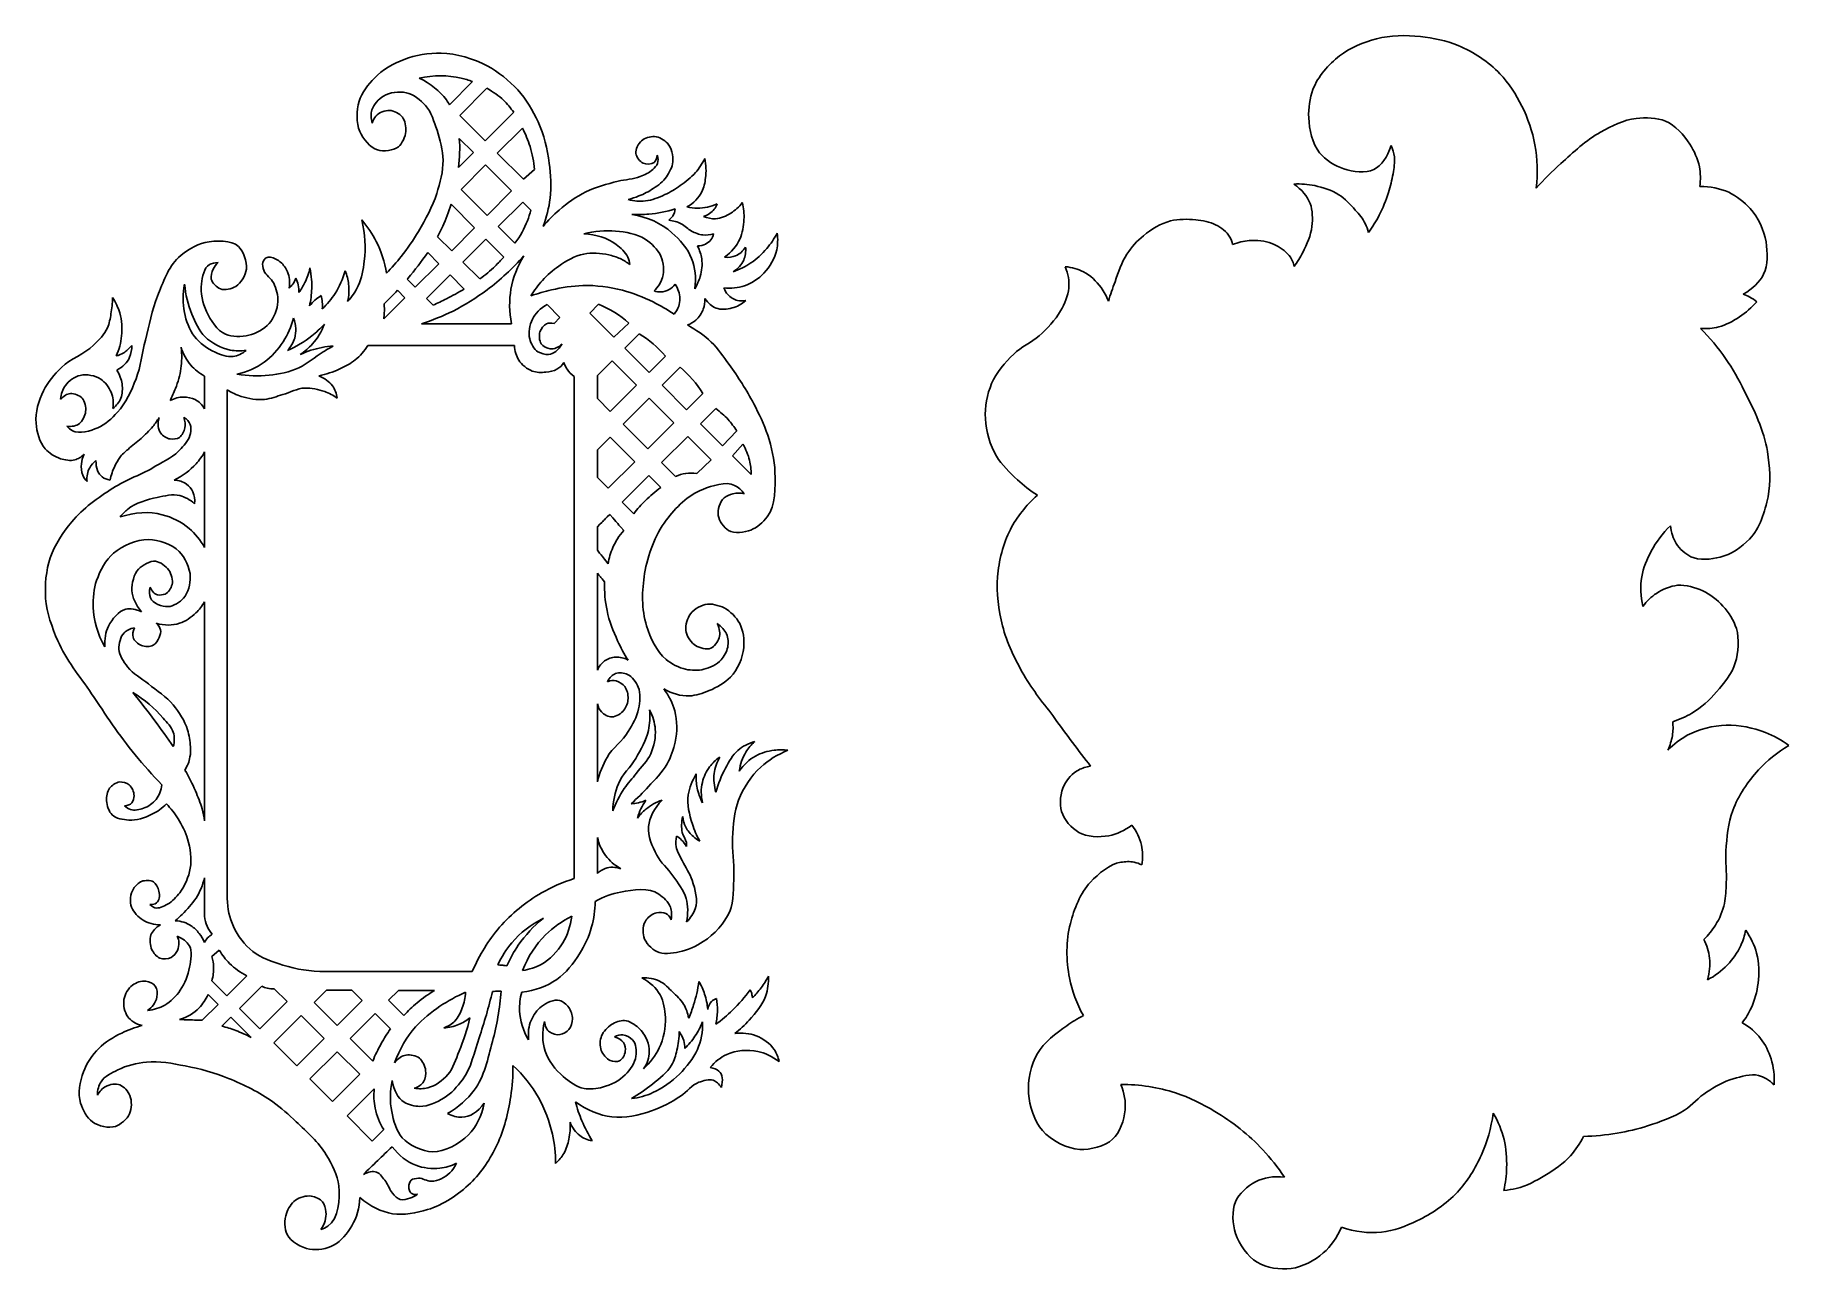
# Model space of a CAD drawing. Header units: millimetres. Extents: x 38 to 466, y 14 to 316.
import ezdxf

# ---------------------------------------------------------------- set-up
doc = ezdxf.new("R2010")
doc.units = ezdxf.units.MM
doc.linetypes.add('K5LT_BASIC', pattern=[0])

msp = doc.modelspace()

# ---------------------------------------------------------------- linework, layer by layer
at = {"color": 5, "linetype": 'K5LT_BASIC', "true_color": 0x0000ff}
for p, q in [((138.89, 298.88), (144.55, 304.53)), ((141.41, 296.24), (148.06, 302.89)), ((141.41, 296.24), (147.6, 290.05)), ((147.6, 290.05), (154.58, 297.03)), ((156.71, 293.2), (150.58, 287.07)), ((141.11, 283.57), (144.73, 287.19)), ((141.28, 290.64), (144.73, 287.19)), ((150.58, 287.07), (156.94, 280.7)), ((147.72, 284.21), (141.73, 278.22)), ((147.72, 284.21), (154.08, 277.84)), ((156.94, 280.7), (159.67, 283.1)), ((139.28, 274.57), (145.05, 268.8)), ((141.73, 278.22), (148.09, 271.85)), ((154.08, 277.84), (148.09, 271.85)), ((150.82, 269.12), (156.81, 275.11)), ((156.81, 275.11), (158.74, 273.18)), ((135.98, 266.67), (139.45, 263.2)), ((145.05, 268.8), (139.45, 263.2)), ((142.18, 260.47), (147.78, 266.07)), ((147.78, 266.07), (152.16, 261.69)), ((150.82, 269.12), (154.89, 265.05)), ((133.59, 262.79), (136.31, 260.06)), ((136.31, 260.06), (130.56, 254.31)), ((133.28, 251.58), (139.04, 257.34)), ((139.04, 257.34), (142.49, 253.88)), ((142.18, 260.47), (146.3, 256.35)), ((126.19, 253.58), (128.01, 251.76)), ((128.58, 256.28), (130.56, 254.31)), ((128.01, 251.76), (122.87, 246.62)), ((133.28, 251.58), (134.92, 249.95)), ((162.78, 250.13), (165.87, 246.91)), ((173.15, 248.04), (175.27, 250.16)), ((132.04, 245.42), (154.04, 245.42)), ((164.45, 245.46), (165.87, 246.91)), ((173.15, 248.04), (179.04, 242.15)), ((179.04, 242.15), (182.71, 245.55)), ((185.17, 242.92), (181.72, 239.47)), ((175.01, 232.76), (178.59, 236.34)), ((178.59, 236.34), (184.54, 230.4)), ((181.72, 239.47), (187.66, 233.53)), ((187.66, 233.53), (191.64, 237.51)), ((79.13, 232.65), (79.13, 224.68)), ((175.01, 232.76), (175.01, 227.18)), ((195.21, 234.82), (190.79, 230.4)), ((178.16, 224.03), (175.01, 227.18)), ((184.54, 230.4), (178.16, 224.03)), ((181.29, 220.9), (187.66, 227.27)), ((187.66, 227.27), (193.68, 221.26)), ((190.79, 230.4), (196.8, 224.39)), ((196.8, 224.39), (200.78, 228.37)), ((203.89, 224.73), (200.18, 221.01)), ((187.3, 214.89), (181.29, 220.9)), ((193.68, 221.26), (187.3, 214.89)), ((200.18, 221.01), (205.58, 215.61)), ((205.58, 215.61), (209.02, 219.24)), ((79.13, 214.14), (79.13, 190.8)), ((175.01, 214.62), (178.16, 217.77)), ((175.01, 214.62), (175.01, 207.9)), ((178.16, 217.77), (184.17, 211.75)), ((197.05, 217.89), (190.68, 211.51)), ((202.77, 212.17), (197.05, 217.89)), ((208.02, 213.17), (210.54, 216.04)), ((177.66, 205.25), (184.17, 211.75)), ((190.68, 211.51), (194.09, 208.1)), ((199.28, 208.86), (202.77, 212.17)), ((208.02, 213.17), (212.54, 208.65)), ((177.66, 205.25), (175.01, 207.9)), ((181.04, 201.87), (187.54, 208.38)), ((187.54, 208.38), (190.47, 205.46)), ((183.87, 199.04), (181.04, 201.87)), ((175.01, 195.84), (175.01, 190.12)), ((175.01, 184.52), (175.01, 160.89)), ((79.13, 177.53), (79.13, 124.11)), ((175.01, 152.61), (175.01, 133.59)), ((175.01, 120.04), (175.01, 111.22)), ((79.13, 110.14), (79.13, 100.84)), ((80.89, 90.98), (82.7, 92.55)), ((89.44, 86.28), (84.55, 81.39)), ((79.97, 81.7), (82.42, 79.26)), ((84.55, 81.39), (80.89, 85.04)), ((93.06, 83.73), (87.63, 78.3)), ((99.27, 79.95), (96.12, 83.1)), ((108.9, 82.77), (105.86, 79.74)), ((108.9, 82.77), (115.09, 82.74)), ((117.61, 80.22), (115.09, 82.74)), ((126.46, 82.68), (124.05, 80.27)), ((126.46, 82.68), (135.27, 82.65)), ((82.42, 79.26), (78.57, 75.41)), ((87.63, 78.3), (92.63, 73.3)), ((92.63, 73.3), (99.27, 79.95)), ((105.86, 79.74), (111.5, 74.1)), ((111.5, 74.1), (117.61, 80.22)), ((124.05, 80.27), (127.78, 76.54)), ((83.32, 73.99), (85.5, 76.18)), ((85.5, 76.18), (90.5, 71.18)), ((102.68, 76.55), (96.03, 69.9)), ((108.31, 70.91), (102.68, 76.55)), ((120.8, 77.03), (114.69, 70.91)), ((124.51, 73.32), (120.8, 77.03)), ((96.03, 69.9), (101.66, 64.27)), ((101.66, 64.27), (108.31, 70.91)), ((114.69, 70.91), (120.17, 65.44)), ((104.85, 61.08), (111.5, 67.72)), ((111.5, 67.72), (116.98, 62.25)), ((110.33, 55.6), (104.85, 61.08)), ((116.98, 62.25), (110.33, 55.6)), ((120.54, 58.68), (113.89, 52.04)), ((113.89, 52.04), (120.06, 45.87)), ((120.06, 45.87), (122.89, 48.7))]:
    msp.add_line(p, q, dxfattribs=at)
for points in [[(154.76, 240.09), (119, 240.09)], [(169.32, 109.97), (169.32, 232.56)], [(84.65, 229.27), (84.65, 105.11)], [(108.57, 87.3), (144.47, 87.3)]]:
    msp.add_lwpolyline(points, dxfattribs=at)
for points, knots in [([(368.78, 288.96), (367.86, 286), (366.45, 284.04), (364.54, 283.08), (362.6, 282.11), (359.44, 282.51), (357.2, 283.22), (355.05, 283.92), (352.73, 285.45), (351.33, 287.18), (349.55, 289.36), (348.79, 292.82), (348.66, 295.72), (348.55, 297.98), (348.91, 300.5), (349.69, 302.6), (350.87, 305.76), (353.53, 308.7), (356.2, 310.79), (358.74, 312.76), (362.04, 314.18), (365.18, 314.99), (368.59, 315.87), (372.4, 315.88), (375.93, 315.52), (379.05, 315.2), (382.28, 314.5), (385.16, 313.31), (388.88, 311.78), (392.56, 309.35), (395.34, 306.44), (397.49, 304.19), (399.28, 301.38), (400.68, 298.57), (402.16, 295.61), (403.29, 292.32), (403.88, 289.07), (404.5, 285.65), (404.6, 282.14), (404.18, 278.54)], [0, 0, 0, 0, 1, 1, 1, 2, 2, 2, 3, 3, 3, 4, 4, 4, 5, 5, 5, 6, 6, 6, 7, 7, 7, 8, 8, 8, 9, 9, 9, 10, 10, 10, 11, 11, 11, 12, 12, 12, 13, 13, 13, 13]), ([(120.05, 294.38), (120.24, 295.08), (120.54, 295.66), (120.94, 296.13), (121.69, 296.98), (123.2, 297.55), (124.29, 297.49), (125.35, 297.43), (126.74, 296.71), (127.4, 295.87), (128.07, 295.02), (128.33, 293.5), (128.24, 292.38), (128.14, 291.07), (127.37, 289.4), (126.42, 288.62), (125.25, 287.65), (122.79, 287.43), (121.31, 287.86), (119.54, 288.37), (117.8, 290.6), (117.01, 292.37), (116.07, 294.45), (116.19, 297.48), (116.86, 299.72), (117.49, 301.79), (119.03, 303.82), (120.57, 305.4), (122.5, 307.4), (125.21, 308.92), (127.81, 309.93), (130.6, 311.01), (133.86, 311.53), (136.84, 311.46), (140.64, 311.37), (144.74, 310.15), (148.11, 308.35), (150.85, 306.89), (153.47, 304.8), (155.56, 302.49), (157.6, 300.22), (159.29, 297.46), (160.55, 294.67), (161.96, 291.55), (162.79, 288.04), (163.25, 284.63), (163.62, 281.82), (163.81, 278.87), (163.47, 276.05), (163.19, 273.73), (162.62, 271.44), (161.76, 269.18)], [0, 0, 0, 0, 1, 1, 1, 2, 2, 2, 3, 3, 3, 4, 4, 4, 5, 5, 5, 6, 6, 6, 7, 7, 7, 8, 8, 8, 9, 9, 9, 10, 10, 10, 11, 11, 11, 12, 12, 12, 13, 13, 13, 14, 14, 14, 15, 15, 15, 16, 16, 16, 17, 17, 17, 17]), ([(144.55, 304.53), (143.6, 304.89), (142.65, 305.18), (141.72, 305.39), (138.49, 306.12), (135.08, 306.12), (131.49, 305.38)], [0, 0, 0, 0, 1, 1, 1, 2, 2, 2, 2]), ([(138.89, 298.88), (138.66, 299.29), (138.41, 299.69), (138.14, 300.06), (136.54, 302.27), (134.32, 304.04), (131.49, 305.38)], [0, 0, 0, 0, 1, 1, 1, 2, 2, 2, 2]), ([(123.51, 257.74), (124.79, 259.06), (126, 260.44), (127.13, 261.87), (128.66, 263.79), (130.06, 265.85), (131.32, 267.96), (133.08, 270.9), (134.77, 273.98), (135.79, 277.22), (136.61, 279.82), (137.38, 282.63), (137.34, 285.32), (137.3, 287.77), (136.65, 290.31), (135.86, 292.66), (135.16, 294.74), (134.47, 297.1), (133.05, 298.69), (131.83, 300.04), (130.06, 301.44), (128.34, 301.82), (126.64, 302.2), (124.27, 301.93), (122.79, 301), (121.63, 300.28), (120.36, 298.94), (119.98, 297.62), (119.7, 296.64), (119.72, 295.56), (120.05, 294.38)], [0, 0, 0, 0, 1, 1, 1, 2, 2, 2, 3, 3, 3, 4, 4, 4, 5, 5, 5, 6, 6, 6, 7, 7, 7, 8, 8, 8, 9, 9, 9, 10, 10, 10, 10]), ([(154.58, 297.03), (153.83, 298.13), (153, 299.13), (152.09, 299.98), (150.93, 301.06), (149.55, 302.05), (148.06, 302.89)], [0, 0, 0, 0, 1, 1, 1, 2, 2, 2, 2]), ([(404.18, 278.54), (406.1, 280.62), (408.11, 282.61), (410.2, 284.5), (413.26, 287.26), (416.32, 290.24), (419.9, 292.19), (422.6, 293.65), (425.59, 295.21), (428.6, 295.54), (430.92, 295.79), (433.67, 295.77), (435.75, 294.89), (438.12, 293.88), (440.23, 291.49), (441.69, 289.25), (442.75, 287.6), (443.66, 285.66), (444.03, 283.73), (444.33, 282.18), (444.36, 280.58), (444.12, 278.92)], [0, 0, 0, 0, 1, 1, 1, 2, 2, 2, 3, 3, 3, 4, 4, 4, 5, 5, 5, 6, 6, 6, 7, 7, 7, 7]), ([(156.71, 293.2), (157.47, 291.73), (158.09, 290.22), (158.57, 288.67), (159.13, 286.87), (159.49, 285.01), (159.67, 283.1)], [0, 0, 0, 0, 1, 1, 1, 2, 2, 2, 2]), ([(189.64, 286.55), (189.53, 285.74), (189.26, 285.16), (188.84, 284.8), (188.26, 284.3), (186.91, 284.29), (186.2, 284.59), (185.39, 284.92), (184.54, 286.14), (184.42, 286.99), (184.28, 287.96), (185.02, 289.39), (185.78, 290.08), (186.54, 290.76), (187.93, 291.19), (188.96, 291.12), (190.06, 291.04), (191.39, 290.27), (192.13, 289.46), (193.1, 288.39), (193.54, 286.41), (193.41, 284.95), (193.3, 283.69), (192.61, 282.33), (191.87, 281.27), (191.06, 280.12), (189.83, 279.21), (188.66, 278.42), (187.58, 277.68), (186.37, 277.1), (185.16, 276.61), (184.3, 276.26), (183.42, 275.96), (182.52, 275.72)], [0, 0, 0, 0, 1, 1, 1, 2, 2, 2, 3, 3, 3, 4, 4, 4, 5, 5, 5, 6, 6, 6, 7, 7, 7, 8, 8, 8, 9, 9, 9, 10, 10, 10, 11, 11, 11, 11]), ([(363.26, 267.73), (364.26, 269.06), (365.13, 270.45), (365.89, 271.9), (366.8, 273.65), (367.51, 275.53), (368.1, 277.42), (368.57, 278.93), (369, 280.48), (369.24, 282.05), (369.45, 283.4), (369.73, 284.81), (369.56, 286.14), (369.44, 287.1), (369.18, 288.03), (368.78, 288.96)], [0, 0, 0, 0, 1, 1, 1, 2, 2, 2, 3, 3, 3, 4, 4, 4, 5, 5, 5, 5]), ([(161.76, 269.18), (162.98, 270.63), (164.29, 271.97), (165.7, 273.18), (167.66, 274.88), (169.85, 276.44), (172.16, 277.59), (174.61, 278.82), (177.37, 279.52), (180.05, 280.21), (181.83, 280.66), (183.76, 280.64), (185.44, 281.34), (186.51, 281.78), (187.68, 282.28), (188.51, 283.08), (188.96, 283.51), (189.5, 284), (189.69, 284.57), (189.89, 285.15), (189.88, 285.81), (189.64, 286.55)], [0, 0, 0, 0, 1, 1, 1, 2, 2, 2, 3, 3, 3, 4, 4, 4, 5, 5, 5, 6, 6, 6, 7, 7, 7, 7]), ([(182.52, 275.72), (183.95, 275.36), (185.36, 275.25), (186.73, 275.39), (188.35, 275.56), (189.95, 276.25), (191.45, 276.93), (192.77, 277.53), (194.06, 278.29), (195.25, 279.13), (196.57, 280.06), (197.88, 281.09), (198.93, 282.3), (199.83, 283.34), (200.6, 284.49), (201.24, 285.75)], [0, 0, 0, 0, 1, 1, 1, 2, 2, 2, 3, 3, 3, 4, 4, 4, 5, 5, 5, 5]), ([(201.24, 285.75), (201.56, 284.14), (201.62, 282.57), (201.42, 281.03), (201.27, 279.87), (201.04, 278.63), (200.53, 277.62), (199.77, 276.12), (198.55, 274.89), (196.85, 273.94)], [0, 0, 0, 0, 1, 1, 1, 2, 2, 2, 3, 3, 3, 3]), ([(345.02, 279.52), (346.77, 279.6), (348.46, 279.47), (350.12, 279.13), (352.14, 278.71), (354.26, 278.02), (355.99, 276.92), (357.51, 275.96), (358.82, 274.56), (360.02, 273.18), (360.91, 272.15), (361.88, 271.09), (362.47, 269.87), (362.8, 269.19), (363.06, 268.48), (363.26, 267.73)], [0, 0, 0, 0, 1, 1, 1, 2, 2, 2, 3, 3, 3, 4, 4, 4, 5, 5, 5, 5]), ([(345.09, 259.4), (345.89, 260.49), (346.59, 261.63), (347.2, 262.82), (348.21, 264.82), (349.2, 267), (349.44, 269.19), (349.64, 271), (349.65, 273.1), (349.01, 274.75), (348.3, 276.59), (346.97, 278.18), (345.02, 279.52)], [0, 0, 0, 0, 1, 1, 1, 2, 2, 2, 3, 3, 3, 4, 4, 4, 4]), ([(444.12, 278.92), (446.7, 278.95), (449.05, 278.48), (451.18, 277.5), (453.12, 276.6), (455.03, 275.15), (456.43, 273.55), (458.37, 271.36), (459.81, 268.26), (460.29, 265.39), (460.71, 262.88), (460.8, 259.72), (459.71, 257.52), (458.75, 255.57), (457.09, 253.95), (454.73, 252.66)], [0, 0, 0, 0, 1, 1, 1, 2, 2, 2, 3, 3, 3, 4, 4, 4, 5, 5, 5, 5]), ([(135.98, 266.67), (136.44, 267.5), (136.87, 268.34), (137.25, 269.2), (138.03, 270.92), (138.71, 272.72), (139.28, 274.57)], [0, 0, 0, 0, 1, 1, 1, 2, 2, 2, 2]), ([(196.85, 273.94), (197.72, 273.74), (198.58, 273.64), (199.43, 273.64), (201.06, 273.63), (202.67, 273.97), (204.27, 274.65)], [0, 0, 0, 0, 1, 1, 1, 2, 2, 2, 2]), ([(200.92, 271.59), (201.93, 271.19), (202.91, 271.01), (203.88, 271.06), (205.15, 271.12), (206.49, 271.74), (207.59, 272.42), (208.65, 273.08), (209.58, 273.94), (210.38, 275)], [0, 0, 0, 0, 1, 1, 1, 2, 2, 2, 3, 3, 3, 3]), ([(204.27, 274.65), (204.07, 274.18), (203.83, 273.75), (203.53, 273.37), (202.89, 272.56), (202.02, 271.97), (200.92, 271.59)], [0, 0, 0, 0, 1, 1, 1, 2, 2, 2, 2]), ([(210.38, 275), (210.72, 273.62), (210.85, 272.24), (210.8, 270.88), (210.73, 269.27), (210.45, 267.54), (209.79, 266.1), (209.01, 264.4), (207.77, 262.91), (206.08, 261.65)], [0, 0, 0, 0, 1, 1, 1, 2, 2, 2, 3, 3, 3, 3]), ([(114.03, 250.81), (115.12, 252.01), (115.99, 253.3), (116.64, 254.69), (117.51, 256.52), (117.85, 258.67), (118.1, 260.7), (118.51, 264), (118.31, 267.35), (117.48, 270.76)], [0, 0, 0, 0, 1, 1, 1, 2, 2, 2, 3, 3, 3, 3]), ([(117.48, 270.76), (118.91, 269.12), (120.09, 267.36), (121.04, 265.49), (122.25, 263.1), (123.07, 260.51), (123.51, 257.74)], [0, 0, 0, 0, 1, 1, 1, 2, 2, 2, 2]), ([(154.89, 265.05), (156.15, 266.81), (157.22, 268.66), (157.94, 270.57), (158.25, 271.4), (158.52, 272.28), (158.74, 273.18)], [0, 0, 0, 0, 1, 1, 1, 2, 2, 2, 2]), ([(183.38, 272.1), (184.79, 272.03), (186.19, 272.06), (187.58, 272.18), (189.75, 272.38), (191.9, 272.8), (194.03, 273.46)], [0, 0, 0, 0, 1, 1, 1, 2, 2, 2, 2]), ([(198.82, 253.98), (199.15, 256.68), (198.88, 259.15), (198.01, 261.37), (197.09, 263.73), (195.13, 265.99), (193.22, 267.65), (190.56, 269.97), (187.27, 271.45), (183.38, 272.1)], [0, 0, 0, 0, 1, 1, 1, 2, 2, 2, 3, 3, 3, 3]), ([(194.03, 273.46), (193.94, 272.81), (193.72, 272.22), (193.39, 271.71), (193.14, 271.33), (192.83, 270.99), (192.45, 270.69)], [0, 0, 0, 0, 1, 1, 1, 2, 2, 2, 2]), ([(192.45, 270.69), (193.54, 270.57), (194.55, 270.28), (195.49, 269.83), (196.4, 269.39), (197.1, 268.5), (198.01, 268.04), (198.86, 267.6), (199.81, 267.2), (200.74, 267.1), (201.6, 267), (202.49, 267.09), (203.39, 267.35)], [0, 0, 0, 0, 1, 1, 1, 2, 2, 2, 3, 3, 3, 4, 4, 4, 4]), ([(299.76, 250.93), (300.24, 252.52), (300.78, 254.1), (301.37, 255.66), (302.23, 257.96), (302.95, 260.41), (304.29, 262.43), (305.38, 264.08), (306.78, 265.66), (308.31, 266.91), (310.22, 268.49), (312.56, 269.92), (314.93, 270.51), (316.88, 271), (319.07, 270.99), (321.09, 270.76), (322.73, 270.57), (324.51, 270.34), (325.94, 269.59), (327.25, 268.89), (328.68, 267.89), (329.39, 266.59), (329.7, 266.03), (329.92, 265.42), (330.07, 264.74)], [0, 0, 0, 0, 1, 1, 1, 2, 2, 2, 3, 3, 3, 4, 4, 4, 5, 5, 5, 6, 6, 6, 7, 7, 7, 8, 8, 8, 8]), ([(45.52, 220.39), (45.94, 219.93), (46.39, 219.58), (46.87, 219.32), (48.6, 218.36), (51.22, 219.27), (53.06, 220.04), (54.87, 220.79), (56.49, 222.34), (57.85, 223.8), (59.93, 226.03), (61.25, 229.09), (62.38, 231.96), (63.56, 234.96), (63.86, 238.29), (64.68, 241.43), (65.6, 245.02), (66.25, 248.74), (67.63, 252.15), (68.96, 255.43), (70.2, 259.23), (72.72, 261.55), (74.49, 263.17), (76.92, 264.72), (79.24, 265.22), (81.78, 265.78), (85.74, 265.93), (87.4, 264.3), (88.58, 263.13), (89.57, 260.52), (89.32, 258.78), (89.1, 257.3), (88.05, 255.3), (86.75, 254.54), (85.76, 253.95), (84.03, 253.53), (82.98, 253.93), (82.08, 254.28), (80.94, 255.37), (80.74, 256.32), (80.58, 257.04), (80.86, 258.02), (81.2, 258.74), (81.48, 259.33), (81.88, 259.86), (82.41, 260.34)], [0, 0, 0, 0, 1, 1, 1, 2, 2, 2, 3, 3, 3, 4, 4, 4, 5, 5, 5, 6, 6, 6, 7, 7, 7, 8, 8, 8, 9, 9, 9, 10, 10, 10, 11, 11, 11, 12, 12, 12, 13, 13, 13, 14, 14, 14, 15, 15, 15, 15]), ([(171.68, 267.35), (174.32, 268.05), (176.91, 268.28), (179.46, 268.04), (181.89, 267.81), (184.65, 267.38), (186.64, 266.07), (188.17, 265.06), (189.84, 263.54), (190.53, 261.88), (191.16, 260.38), (191.38, 258.29), (190.91, 256.71), (190.56, 255.53), (189.88, 254.44), (188.86, 253.42)], [0, 0, 0, 0, 1, 1, 1, 2, 2, 2, 3, 3, 3, 4, 4, 4, 5, 5, 5, 5]), ([(182.93, 259.88), (182.85, 260.52), (182.67, 261.13), (182.43, 261.69), (181.88, 262.94), (180.67, 263.96), (179.59, 264.79), (177.46, 266.43), (174.71, 267.16), (171.68, 267.35)], [0, 0, 0, 0, 1, 1, 1, 2, 2, 2, 3, 3, 3, 3]), ([(203.39, 267.35), (203.24, 266.79), (203.02, 266.3), (202.71, 265.9), (202.02, 265), (200.94, 264.5), (199.46, 264.4)], [0, 0, 0, 0, 1, 1, 1, 2, 2, 2, 2]), ([(218.9, 267.56), (219.1, 266.11), (219.06, 264.74), (218.78, 263.43), (218.34, 261.39), (217.11, 259.3), (215.66, 257.79), (214.39, 256.46), (212.66, 255.27), (210.92, 254.68), (209.37, 254.15), (207.7, 253.99), (205.9, 254.17)], [0, 0, 0, 0, 1, 1, 1, 2, 2, 2, 3, 3, 3, 4, 4, 4, 4]), ([(208.16, 258.12), (209.72, 258.65), (211.17, 259.37), (212.49, 260.26), (213.92, 261.22), (215.23, 262.44), (216.35, 263.76), (217.33, 264.91), (218.18, 266.18), (218.9, 267.56)], [0, 0, 0, 0, 1, 1, 1, 2, 2, 2, 3, 3, 3, 3]), ([(330.07, 264.74), (331.42, 265.3), (332.79, 265.63), (334.16, 265.74), (335.98, 265.88), (338, 265.66), (339.68, 264.99), (341.06, 264.44), (342.49, 263.61), (343.49, 262.5), (343.97, 261.97), (344.46, 261.38), (344.74, 260.72), (344.91, 260.31), (345.03, 259.87), (345.09, 259.4)], [0, 0, 0, 0, 1, 1, 1, 2, 2, 2, 3, 3, 3, 4, 4, 4, 5, 5, 5, 5]), ([(82.41, 260.34), (81.58, 260.33), (80.88, 260.17), (80.31, 259.86), (78.95, 259.13), (78.58, 256.77), (78.34, 255.16), (78.01, 253), (78.66, 250.45), (79.58, 248.45), (80.56, 246.32), (82.19, 243.72), (84.24, 242.85), (85.83, 242.17), (88.15, 242.21), (89.92, 242.64), (91.7, 243.07), (93.7, 244.11), (94.88, 245.46), (96.07, 246.82), (96.93, 248.97), (97.01, 250.8), (97.08, 252.28), (96.65, 253.97), (95.99, 255.33), (95.42, 256.48), (93.98, 257.25), (93.6, 258.47), (93.41, 259.07), (93.15, 259.84), (93.34, 260.41), (93.47, 260.83), (93.78, 261.35), (94.16, 261.54), (94.45, 261.68), (94.88, 261.72), (95.2, 261.66), (96.1, 261.48), (97, 261.02), (97.68, 260.44), (98.39, 259.85), (98.99, 258.95), (99.36, 258.09), (99.86, 256.92), (99.99, 255.6), (99.76, 254.14)], [0, 0, 0, 0, 1, 1, 1, 2, 2, 2, 3, 3, 3, 4, 4, 4, 5, 5, 5, 6, 6, 6, 7, 7, 7, 8, 8, 8, 9, 9, 9, 10, 10, 10, 11, 11, 11, 12, 12, 12, 13, 13, 13, 14, 14, 14, 15, 15, 15, 15]), ([(128.58, 256.28), (128.64, 256.35), (128.7, 256.43), (128.76, 256.5), (130.44, 258.51), (132.09, 260.6), (133.59, 262.79)], [0, 0, 0, 0, 1, 1, 1, 2, 2, 2, 2]), ([(132.04, 245.42), (134.72, 246.26), (137.29, 247.3), (139.77, 248.53), (142.68, 249.99), (145.47, 251.76), (148.08, 253.7), (151.33, 256.13), (154.33, 258.9), (157.06, 262.01)], [0, 0, 0, 0, 1, 1, 1, 2, 2, 2, 3, 3, 3, 3]), ([(146.3, 256.35), (147.63, 257.32), (148.9, 258.36), (150.05, 259.49), (150.76, 260.19), (151.47, 260.92), (152.16, 261.69)], [0, 0, 0, 0, 1, 1, 1, 2, 2, 2, 2]), ([(157.06, 262.01), (155.46, 259.4), (154.42, 256.69), (153.92, 253.89), (153.44, 251.16), (153.48, 248.34), (154.04, 245.42)], [0, 0, 0, 0, 1, 1, 1, 2, 2, 2, 2]), ([(158.78, 252.23), (159.61, 253.58), (160.55, 254.84), (161.6, 255.99), (162.78, 257.28), (164.13, 258.5), (165.57, 259.49), (167.42, 260.76), (169.53, 262.01), (171.68, 262.44), (173.63, 262.82), (175.83, 262.68), (177.79, 262.23), (178.73, 262.01), (179.68, 261.72), (180.55, 261.32), (181.39, 260.93), (182.18, 260.46), (182.93, 259.88)], [0, 0, 0, 0, 1, 1, 1, 2, 2, 2, 3, 3, 3, 4, 4, 4, 5, 5, 5, 6, 6, 6, 6]), ([(199.46, 264.4), (199.99, 263.37), (200.34, 262.32), (200.49, 261.24), (200.68, 259.85), (200.48, 258.33), (200.1, 256.97), (199.82, 255.94), (199.39, 254.94), (198.82, 253.98)], [0, 0, 0, 0, 1, 1, 1, 2, 2, 2, 3, 3, 3, 3]), ([(206.08, 261.65), (207.07, 261.55), (207.96, 261.67), (208.75, 262.01), (209.7, 262.41), (210.51, 263.12), (211.18, 264.14)], [0, 0, 0, 0, 1, 1, 1, 2, 2, 2, 2]), ([(211.18, 264.14), (211.29, 262.96), (211.15, 261.91), (210.74, 260.97), (210.25, 259.84), (209.39, 258.89), (208.16, 258.12)], [0, 0, 0, 0, 1, 1, 1, 2, 2, 2, 2]), ([(102.13, 253.02), (102.71, 253.82), (103.21, 254.65), (103.62, 255.51), (104.16, 256.62), (104.57, 257.8), (104.84, 259.03)], [0, 0, 0, 0, 1, 1, 1, 2, 2, 2, 2]), ([(104.84, 259.03), (105.04, 258.09), (105.17, 257.15), (105.24, 256.2), (105.34, 254.76), (105.28, 253.29), (105.1, 251.85), (105.01, 251.15), (104.89, 250.45), (104.74, 249.76)], [0, 0, 0, 0, 1, 1, 1, 2, 2, 2, 3, 3, 3, 3]), ([(107.85, 249.02), (109.07, 250.19), (110.12, 251.46), (110.99, 252.83), (112.07, 254.52), (112.88, 256.36), (113.45, 258.36)], [0, 0, 0, 0, 1, 1, 1, 2, 2, 2, 2]), ([(113.45, 258.36), (113.88, 257.28), (114.16, 256.19), (114.29, 255.08), (114.45, 253.68), (114.36, 252.26), (114.03, 250.81)], [0, 0, 0, 0, 1, 1, 1, 2, 2, 2, 2]), ([(282.41, 203.54), (280.67, 204.68), (279.04, 205.95), (277.54, 207.34), (275.66, 209.07), (273.72, 210.95), (272.45, 213.11), (270.88, 215.79), (269.86, 219.16), (269.72, 222.25), (269.59, 225.07), (270.14, 228.21), (271.25, 230.8), (272.41, 233.49), (274.49, 235.97), (276.64, 238.02), (278.45, 239.76), (280.97, 240.77), (282.83, 242.47), (284.81, 244.26), (286.82, 246.26), (288.09, 248.58), (289.02, 250.28), (289.95, 252.23), (290.1, 254.13), (290.23, 255.83), (289.95, 257.57), (289.24, 259.34)], [0, 0, 0, 0, 1, 1, 1, 2, 2, 2, 3, 3, 3, 4, 4, 4, 5, 5, 5, 6, 6, 6, 7, 7, 7, 8, 8, 8, 9, 9, 9, 9]), ([(289.24, 259.34), (290.86, 259.2), (292.32, 258.78), (293.65, 258.1), (295.32, 257.25), (296.84, 255.79), (297.96, 254.26), (298.7, 253.26), (299.29, 252.14), (299.76, 250.93)], [0, 0, 0, 0, 1, 1, 1, 2, 2, 2, 3, 3, 3, 3]), ([(74.24, 255.12), (73.75, 252.72), (73.74, 250.41), (74.19, 248.19), (74.61, 246.17), (75.39, 243.96), (76.63, 242.34), (77.88, 240.71), (79.77, 239.27), (81.67, 238.45), (83.03, 237.87), (84.66, 237.22), (86.07, 237.43), (87.18, 237.59), (88.25, 238.09), (89.28, 238.92)], [0, 0, 0, 0, 1, 1, 1, 2, 2, 2, 3, 3, 3, 4, 4, 4, 5, 5, 5, 5]), ([(89.28, 238.92), (87.93, 238.74), (86.63, 238.77), (85.39, 239.01), (83.17, 239.43), (80.83, 240.69), (79.24, 242.25), (77.78, 243.69), (76.84, 245.83), (76.03, 247.77), (75.07, 250.07), (74.47, 252.52), (74.24, 255.12)], [0, 0, 0, 0, 1, 1, 1, 2, 2, 2, 3, 3, 3, 4, 4, 4, 4]), ([(99.76, 254.14), (100.1, 254.43), (100.4, 254.76), (100.65, 255.12), (100.96, 255.54), (101.2, 256), (101.38, 256.51)], [0, 0, 0, 0, 1, 1, 1, 2, 2, 2, 2]), ([(101.38, 256.51), (101.64, 255.99), (101.83, 255.45), (101.96, 254.89), (102.1, 254.29), (102.16, 253.66), (102.13, 253.02)], [0, 0, 0, 0, 1, 1, 1, 2, 2, 2, 2]), ([(134.92, 249.95), (136.02, 250.44), (137.11, 250.96), (138.18, 251.51), (139.62, 252.26), (141.07, 253.04), (142.49, 253.88)], [0, 0, 0, 0, 1, 1, 1, 2, 2, 2, 2]), ([(193.73, 247.74), (192.08, 248.86), (190.37, 249.86), (188.61, 250.73), (186.22, 251.91), (183.69, 252.93), (181.13, 253.59), (178.01, 254.4), (174.69, 254.83), (171.47, 254.75), (168.92, 254.68), (166.33, 254.25), (163.82, 253.68), (162.12, 253.29), (160.44, 252.81), (158.78, 252.23)], [0, 0, 0, 0, 1, 1, 1, 2, 2, 2, 3, 3, 3, 4, 4, 4, 5, 5, 5, 5]), ([(188.86, 253.42), (189.4, 253.24), (189.92, 253.15), (190.44, 253.17), (191.15, 253.18), (191.92, 253.42), (192.54, 253.76), (193.1, 254.08), (193.6, 254.52), (194.03, 255.09)], [0, 0, 0, 0, 1, 1, 1, 2, 2, 2, 3, 3, 3, 3]), ([(194.03, 255.09), (194.39, 254.54), (194.66, 253.97), (194.84, 253.38), (195.2, 252.23), (195.26, 250.83), (194.89, 249.71), (194.65, 249.01), (194.27, 248.35), (193.73, 247.74)], [0, 0, 0, 0, 1, 1, 1, 2, 2, 2, 3, 3, 3, 3]), ([(205.9, 254.17), (206.13, 253.54), (206.44, 252.99), (206.85, 252.54), (207.45, 251.87), (208.36, 251.33), (209.23, 251.12), (209.86, 250.96), (210.53, 250.94), (211.24, 251.06)], [0, 0, 0, 0, 1, 1, 1, 2, 2, 2, 3, 3, 3, 3]), ([(454.73, 252.66), (455.27, 252.45), (455.8, 252.2), (456.31, 251.93), (456.92, 251.6), (457.51, 251.22), (458.06, 250.8)], [0, 0, 0, 0, 1, 1, 1, 2, 2, 2, 2]), ([(49.72, 213.55), (49.01, 212.87), (48.25, 212.42), (47.44, 212.2), (46.37, 211.9), (45.03, 212.15), (43.95, 212.48), (42.57, 212.91), (41.16, 213.86), (40.21, 214.9), (38.8, 216.46), (38.16, 219.05), (37.97, 221.17), (37.74, 223.76), (38.62, 226.71), (39.79, 229.08), (40.81, 231.17), (42.49, 233.08), (44.17, 234.74), (46.4, 236.95), (49.78, 237.95), (52, 240.19), (53.27, 241.46), (54.7, 242.8), (55.42, 244.42), (55.88, 245.48), (56.07, 246.69), (56.27, 247.84), (56.5, 249.14), (56.63, 250.46), (56.66, 251.8)], [0, 0, 0, 0, 1, 1, 1, 2, 2, 2, 3, 3, 3, 4, 4, 4, 5, 5, 5, 6, 6, 6, 7, 7, 7, 8, 8, 8, 9, 9, 9, 10, 10, 10, 10]), ([(56.66, 251.8), (57.44, 250.6), (58.03, 249.36), (58.41, 248.06), (58.93, 246.28), (59.06, 244.28), (58.87, 242.43), (58.71, 240.78), (58.27, 239.15), (57.55, 237.55)], [0, 0, 0, 0, 1, 1, 1, 2, 2, 2, 3, 3, 3, 3]), ([(104.74, 249.76), (105.14, 250.28), (105.58, 250.74), (106.06, 251.17), (106.54, 251.58), (107.05, 251.96), (107.61, 252.28)], [0, 0, 0, 0, 1, 1, 1, 2, 2, 2, 2]), ([(107.61, 252.28), (107.73, 251.76), (107.81, 251.23), (107.85, 250.7), (107.89, 250.15), (107.89, 249.59), (107.85, 249.02)], [0, 0, 0, 0, 1, 1, 1, 2, 2, 2, 2]), ([(122.93, 250.29), (123.01, 249.54), (123.04, 248.8), (123, 248.05), (122.98, 247.57), (122.94, 247.09), (122.87, 246.62)], [0, 0, 0, 0, 1, 1, 1, 2, 2, 2, 2]), ([(162.78, 250.13), (161.07, 249.17), (159.86, 247.96), (159.15, 246.5), (158.49, 245.14), (158.1, 243.22), (158.48, 241.77), (158.78, 240.62), (159.51, 239.18), (160.51, 238.57), (161.21, 238.14), (162.29, 237.87), (163.09, 237.95), (164.35, 238.08), (165.46, 238.92), (166.41, 240.47)], [0, 0, 0, 0, 1, 1, 1, 2, 2, 2, 3, 3, 3, 4, 4, 4, 5, 5, 5, 5]), ([(201.27, 251.56), (201.28, 250.65), (201.14, 249.8), (200.86, 249.01), (200.5, 248.02), (199.87, 247), (199.08, 246.31), (198.48, 245.79), (197.78, 245.4), (196.97, 245.12)], [0, 0, 0, 0, 1, 1, 1, 2, 2, 2, 3, 3, 3, 3]), ([(201.27, 251.56), (202.04, 250.42), (202.94, 249.65), (203.97, 249.25), (205.12, 248.8), (206.68, 248.95), (207.92, 249.28), (209.1, 249.58), (210.21, 250.18), (211.24, 251.06)], [0, 0, 0, 0, 1, 1, 1, 2, 2, 2, 3, 3, 3, 3]), ([(444.26, 244.27), (445.82, 244.17), (447.32, 244.3), (448.75, 244.66), (450.54, 245.11), (452.26, 246.09), (453.82, 247.12), (455.37, 248.14), (456.78, 249.37), (458.06, 250.8)], [0, 0, 0, 0, 1, 1, 1, 2, 2, 2, 3, 3, 3, 3]), ([(100.83, 246.77), (100.26, 244.68), (99.42, 242.77), (98.31, 241.04), (97.09, 239.16), (95.49, 237.34), (93.69, 236.04), (91.77, 234.66), (89.55, 233.69), (87.03, 233.14)], [0, 0, 0, 0, 1, 1, 1, 2, 2, 2, 3, 3, 3, 3]), ([(99.33, 238.86), (100.22, 239.82), (100.81, 240.85), (101.13, 241.94), (101.55, 243.43), (101.45, 245.04), (100.83, 246.77)], [0, 0, 0, 0, 1, 1, 1, 2, 2, 2, 2]), ([(108.39, 245.32), (107.42, 244.28), (106.38, 243.32), (105.27, 242.45), (103.46, 241.03), (101.48, 239.83), (99.33, 238.86)], [0, 0, 0, 0, 1, 1, 1, 2, 2, 2, 2]), ([(102.45, 237.88), (103.58, 238.64), (104.57, 239.51), (105.44, 240.49), (106.68, 241.88), (107.67, 243.49), (108.39, 245.32)], [0, 0, 0, 0, 1, 1, 1, 2, 2, 2, 2]), ([(166.41, 240.47), (165.42, 239.59), (164.46, 239.2), (163.52, 239.3), (162.76, 239.39), (161.74, 239.92), (161.31, 240.54), (160.81, 241.24), (160.72, 242.58), (161, 243.43), (161.24, 244.17), (161.89, 245.1), (162.6, 245.4), (163.12, 245.61), (163.73, 245.63), (164.45, 245.46)], [0, 0, 0, 0, 1, 1, 1, 2, 2, 2, 3, 3, 3, 4, 4, 4, 5, 5, 5, 5]), ([(196.97, 245.12), (199.15, 243.97), (201.1, 242.58), (202.82, 240.94), (204.48, 239.35), (205.78, 237.35), (207.15, 235.48), (209.37, 232.43), (211.44, 229.23), (213.17, 225.89), (214.46, 223.42), (215.73, 220.88), (216.58, 218.24), (217.52, 215.33), (218.27, 212.21), (218.35, 209.19), (218.45, 205.56), (218.63, 201.02), (216.47, 198.28), (215.48, 197.02), (214.02, 195.64), (212.51, 195.07), (210.9, 194.46), (208.44, 194.16), (207.05, 194.97), (205.92, 195.63), (204.7, 197.3), (204.5, 198.61), (204.3, 199.94), (204.87, 202), (205.94, 202.91), (206.5, 203.39), (207.35, 203.74), (208.11, 203.92), (208.99, 204.13), (209.91, 204.13), (210.88, 203.92)], [0, 0, 0, 0, 1, 1, 1, 2, 2, 2, 3, 3, 3, 4, 4, 4, 5, 5, 5, 6, 6, 6, 7, 7, 7, 8, 8, 8, 9, 9, 9, 10, 10, 10, 11, 11, 11, 12, 12, 12, 12]), ([(444.26, 244.27), (446.56, 241.99), (448.62, 239.54), (450.44, 236.93), (452.17, 234.45), (453.64, 231.75), (455, 229.05), (457.37, 224.34), (459.85, 219.37), (460.66, 214.22), (461.22, 210.65), (461.48, 206.73), (460.78, 203.21), (460.06, 199.6), (458.76, 195.47), (456.29, 192.87), (454.44, 190.92), (451.72, 189.09), (449.09, 188.44), (446.87, 187.89), (443.97, 187.59), (441.95, 188.56), (440.6, 189.21), (439.22, 190.46), (438.38, 191.76), (437.58, 193), (437.11, 194.46), (436.97, 196.13)], [0, 0, 0, 0, 1, 1, 1, 2, 2, 2, 3, 3, 3, 4, 4, 4, 5, 5, 5, 6, 6, 6, 7, 7, 7, 8, 8, 8, 9, 9, 9, 9]), ([(57.55, 237.55), (58.21, 237.73), (58.82, 237.99), (59.37, 238.34), (60.12, 238.8), (60.77, 239.4), (61.33, 240.15)], [0, 0, 0, 0, 1, 1, 1, 2, 2, 2, 2]), ([(61.33, 240.15), (61.37, 239.07), (61.21, 238.1), (60.83, 237.23), (60.26, 235.92), (59.2, 234.87), (57.66, 234.06)], [0, 0, 0, 0, 1, 1, 1, 2, 2, 2, 2]), ([(87.03, 233.14), (89.67, 232.66), (92.28, 232.56), (94.85, 232.84), (97.32, 233.1), (99.89, 233.67), (102.15, 234.68), (104.27, 235.62), (106.03, 237.36), (108.05, 238.57), (108.87, 239.05), (109.69, 239.52), (110.53, 239.98)], [0, 0, 0, 0, 1, 1, 1, 2, 2, 2, 3, 3, 3, 4, 4, 4, 4]), ([(110.53, 239.98), (109.6, 239.92), (108.69, 239.8), (107.79, 239.63), (105.96, 239.29), (104.18, 238.7), (102.45, 237.88)], [0, 0, 0, 0, 1, 1, 1, 2, 2, 2, 2]), ([(107, 232.7), (108.8, 233.07), (110.51, 233.64), (112.13, 234.39), (113.43, 235), (114.76, 235.7), (115.87, 236.6), (117.07, 237.57), (118.12, 238.74), (119, 240.09)], [0, 0, 0, 0, 1, 1, 1, 2, 2, 2, 3, 3, 3, 3]), ([(154.76, 240.09), (154.83, 238.72), (155.19, 237.53), (155.82, 236.53), (156.55, 235.4), (157.85, 234.32), (159.12, 233.86), (160.12, 233.51), (161.35, 233.48), (162.44, 233.6), (163.35, 233.69), (164.36, 233.85), (165.14, 234.31), (165.8, 234.7), (166.38, 235.24), (166.86, 235.94)], [0, 0, 0, 0, 1, 1, 1, 2, 2, 2, 3, 3, 3, 4, 4, 4, 5, 5, 5, 5]), ([(73.38, 239.67), (73.6, 237.91), (73.59, 236.18), (73.35, 234.47), (73.12, 232.83), (72.63, 231.19), (72.03, 229.63), (71.65, 228.62), (71.19, 227.64), (70.68, 226.67)], [0, 0, 0, 0, 1, 1, 1, 2, 2, 2, 3, 3, 3, 3]), ([(73.38, 239.67), (73.91, 238), (74.71, 236.55), (75.77, 235.33), (76.69, 234.27), (77.81, 233.38), (79.13, 232.65)], [0, 0, 0, 0, 1, 1, 1, 2, 2, 2, 2]), ([(166.86, 235.94), (167.05, 235.35), (167.31, 234.81), (167.63, 234.31), (168.07, 233.64), (168.63, 233.06), (169.32, 232.56)], [0, 0, 0, 0, 1, 1, 1, 2, 2, 2, 2]), ([(56.74, 224.73), (56.93, 226.19), (56.79, 227.5), (56.31, 228.69), (55.82, 229.9), (54.84, 231.19), (53.78, 231.89), (52.45, 232.77), (50.29, 233.19), (48.76, 232.82), (47.44, 232.5), (45.94, 231.49), (45.13, 230.36), (44.47, 229.44), (44.08, 228.31), (43.95, 226.98)], [0, 0, 0, 0, 1, 1, 1, 2, 2, 2, 3, 3, 3, 4, 4, 4, 5, 5, 5, 5]), ([(57.66, 234.06), (58.38, 232.99), (58.82, 231.87), (58.98, 230.72), (59.14, 229.59), (59.08, 228.26), (58.66, 227.23), (58.28, 226.29), (57.63, 225.46), (56.74, 224.73)], [0, 0, 0, 0, 1, 1, 1, 2, 2, 2, 3, 3, 3, 3]), ([(107, 232.7), (108.45, 232.14), (109.56, 231.32), (110.34, 230.24), (110.93, 229.4), (111.32, 228.41), (111.51, 227.27)], [0, 0, 0, 0, 1, 1, 1, 2, 2, 2, 2]), ([(43.95, 226.98), (44.73, 227.82), (45.54, 228.28), (46.37, 228.36), (47.29, 228.45), (48.6, 227.92), (49.22, 227.26), (49.91, 226.53), (50.2, 225.03), (50.08, 223.98), (49.96, 222.96), (49.35, 221.62), (48.55, 221.03), (47.79, 220.48), (46.78, 220.26), (45.52, 220.39)], [0, 0, 0, 0, 1, 1, 1, 2, 2, 2, 3, 3, 3, 4, 4, 4, 5, 5, 5, 5]), ([(70.68, 226.67), (71.78, 227.25), (72.88, 227.53), (73.99, 227.53), (74.94, 227.53), (76.01, 227.32), (76.84, 226.89), (77.74, 226.41), (78.51, 225.68), (79.13, 224.68)], [0, 0, 0, 0, 1, 1, 1, 2, 2, 2, 3, 3, 3, 3]), ([(111.51, 227.27), (110.53, 227.93), (109.51, 228.46), (108.44, 228.86), (106.91, 229.42), (105.17, 229.8), (103.57, 229.73), (101.76, 229.65), (100.02, 228.64), (98.23, 228.14), (96.75, 227.72), (95.28, 227.09), (93.77, 226.96), (91.9, 226.79), (89.88, 227.1), (88.08, 227.68), (86.9, 228.06), (85.75, 228.59), (84.65, 229.27)], [0, 0, 0, 0, 1, 1, 1, 2, 2, 2, 3, 3, 3, 4, 4, 4, 5, 5, 5, 6, 6, 6, 6]), ([(203.89, 224.73), (205.01, 223.93), (206.02, 223.04), (206.92, 222.05), (207.7, 221.18), (208.4, 220.25), (209.02, 219.24)], [0, 0, 0, 0, 1, 1, 1, 2, 2, 2, 2]), ([(68.7, 132.9), (66.42, 135.26), (64.23, 137.71), (62.15, 140.23), (58.27, 144.92), (54.93, 150.06), (51.54, 155.12), (48.68, 159.36), (45.24, 163.38), (43.28, 168.04), (41.9, 171.3), (40.59, 174.84), (40.32, 178.33), (40.07, 181.6), (40.42, 185.2), (41.46, 188.3), (42.52, 191.46), (44.56, 194.48), (46.69, 197.06), (49.41, 200.35), (53.13, 202.95), (56.74, 205.29), (60.02, 207.42), (63.9, 208.64), (67.24, 210.7), (69.36, 212.01), (71.82, 213.08), (73.4, 214.94), (74.32, 216.01), (75.44, 217.24), (75.68, 218.61), (75.8, 219.31), (75.89, 220.17), (75.64, 220.82), (75.38, 221.5), (74.85, 222.09), (74.04, 222.56)], [0, 0, 0, 0, 1, 1, 1, 2, 2, 2, 3, 3, 3, 4, 4, 4, 5, 5, 5, 6, 6, 6, 7, 7, 7, 8, 8, 8, 9, 9, 9, 10, 10, 10, 11, 11, 11, 12, 12, 12, 12]), ([(68.02, 222.52), (67.56, 221.77), (67.05, 221.04), (66.49, 220.35), (65.63, 219.28), (64.62, 218.33), (63.61, 217.4), (62.6, 216.47), (61.45, 215.69), (60.44, 214.76), (59.74, 214.12), (58.98, 213.52), (58.41, 212.77), (57.93, 212.13), (57.54, 211.39), (57.2, 210.67), (56.69, 209.59), (56.31, 208.45), (56.06, 207.25)], [0, 0, 0, 0, 1, 1, 1, 2, 2, 2, 3, 3, 3, 4, 4, 4, 5, 5, 5, 6, 6, 6, 6]), ([(74.04, 222.56), (74.37, 221.65), (74.46, 220.8), (74.29, 220), (74.12, 219.17), (73.65, 218.12), (72.97, 217.68), (72.39, 217.3), (71.41, 217.17), (70.69, 217.29), (69.87, 217.43), (68.9, 218.07), (68.42, 218.71), (67.73, 219.64), (67.59, 220.91), (68.02, 222.52)], [0, 0, 0, 0, 1, 1, 1, 2, 2, 2, 3, 3, 3, 4, 4, 4, 5, 5, 5, 5]), ([(79.13, 214.14), (78.53, 213.08), (77.83, 212.1), (77.04, 211.22), (75.58, 209.58), (73.78, 208.27), (71.66, 207.27)], [0, 0, 0, 0, 1, 1, 1, 2, 2, 2, 2]), ([(210.54, 216.04), (211.28, 214.77), (211.82, 213.45), (212.15, 212.08), (212.42, 210.97), (212.54, 209.83), (212.54, 208.65)], [0, 0, 0, 0, 1, 1, 1, 2, 2, 2, 2]), ([(50.43, 206.89), (49.96, 207.38), (49.6, 207.92), (49.36, 208.49), (49.02, 209.32), (48.96, 210.34), (49.04, 211.24), (49.12, 212.02), (49.35, 212.79), (49.72, 213.55)], [0, 0, 0, 0, 1, 1, 1, 2, 2, 2, 3, 3, 3, 3]), ([(52.6, 212.02), (51.95, 211.51), (51.44, 210.93), (51.07, 210.28), (50.54, 209.31), (50.32, 208.18), (50.43, 206.89)], [0, 0, 0, 0, 1, 1, 1, 2, 2, 2, 2]), ([(56.06, 207.25), (55.29, 207.38), (54.65, 207.64), (54.14, 208.03), (53.08, 208.83), (52.57, 210.16), (52.6, 212.02)], [0, 0, 0, 0, 1, 1, 1, 2, 2, 2, 2]), ([(71.66, 207.27), (72.86, 207.22), (73.87, 206.9), (74.69, 206.3), (75.33, 205.82), (75.94, 205.08), (76.28, 204.35), (76.67, 203.5), (76.8, 202.55), (76.69, 201.48)], [0, 0, 0, 0, 1, 1, 1, 2, 2, 2, 3, 3, 3, 3]), ([(210.88, 203.92), (210.16, 204.83), (209.37, 205.5), (208.51, 205.95), (206.35, 207.08), (203.07, 205.86), (200.72, 204.99), (197.22, 203.69), (194.1, 200.47), (191.82, 197.47), (189.06, 193.85), (187.29, 188.96), (186.55, 184.44), (185.87, 180.33), (185.74, 175.61), (187.03, 171.68), (187.99, 168.76), (189.4, 165.36), (191.78, 163.47), (193.12, 162.41), (194.87, 161.44), (196.56, 161.08), (197.97, 160.78), (199.62, 160.74), (201.01, 161.08), (202.51, 161.45), (204.18, 162.25), (205.2, 163.39), (205.94, 164.22), (206.61, 165.37), (206.82, 166.47), (207.01, 167.48), (206.93, 168.75), (206.53, 169.69), (206.11, 170.68), (205.35, 171.53), (204.26, 172.23)], [0, 0, 0, 0, 1, 1, 1, 2, 2, 2, 3, 3, 3, 4, 4, 4, 5, 5, 5, 6, 6, 6, 7, 7, 7, 8, 8, 8, 9, 9, 9, 10, 10, 10, 11, 11, 11, 12, 12, 12, 12]), ([(194.09, 208.1), (194.9, 208.5), (195.73, 208.76), (196.59, 208.89), (197.46, 209.03), (198.36, 209.02), (199.28, 208.86)], [0, 0, 0, 0, 1, 1, 1, 2, 2, 2, 2]), ([(76.69, 201.48), (75.54, 202.48), (74.33, 203.15), (73.05, 203.48), (71.34, 203.92), (69.34, 203.39), (67.56, 203.02), (65.06, 202.49), (62.35, 201.74), (60.38, 200.14), (59.7, 199.59), (59.06, 198.96), (58.48, 198.25)], [0, 0, 0, 0, 1, 1, 1, 2, 2, 2, 3, 3, 3, 4, 4, 4, 4]), ([(183.87, 199.04), (184.76, 200.19), (185.72, 201.27), (186.74, 202.28), (187.9, 203.42), (189.14, 204.48), (190.47, 205.46)], [0, 0, 0, 0, 1, 1, 1, 2, 2, 2, 2]), ([(295.42, 137.4), (292.45, 141.26), (289.53, 145.16), (286.65, 149.1), (284.1, 152.6), (281.24, 155.94), (279.12, 159.69), (276.98, 163.47), (274.96, 167.52), (273.9, 171.7), (272.94, 175.53), (272.39, 179.71), (272.71, 183.62), (273.03, 187.54), (274.02, 191.73), (275.83, 195.2), (277.42, 198.28), (279.62, 201.06), (282.41, 203.54)], [0, 0, 0, 0, 1, 1, 1, 2, 2, 2, 3, 3, 3, 4, 4, 4, 5, 5, 5, 6, 6, 6, 6]), ([(58.48, 198.25), (62.13, 199.45), (65.57, 199.64), (68.79, 198.81), (71.09, 198.22), (73.52, 197.03), (75.35, 195.48), (76.85, 194.21), (78.11, 192.65), (79.13, 190.8)], [0, 0, 0, 0, 1, 1, 1, 2, 2, 2, 3, 3, 3, 3]), ([(65.8, 181.15), (65.56, 180.09), (65.59, 179.21), (65.89, 178.5), (66.43, 177.21), (68.78, 176.29), (70.2, 176.36), (71.48, 176.42), (73.11, 177.45), (74.01, 178.45), (75.13, 179.7), (75.65, 181.93), (75.63, 183.63), (75.6, 185.75), (74.36, 188.37), (72.9, 189.86), (71.17, 191.62), (67.91, 192.67), (65.42, 192.73), (62.56, 192.79), (59.05, 191.31), (56.87, 189.39), (55.02, 187.77), (53.58, 185.18), (52.77, 182.77), (52.08, 180.73), (51.84, 178.38), (51.91, 176.23), (52.03, 172.95), (52.98, 169.73), (54.78, 166.58)], [0, 0, 0, 0, 1, 1, 1, 2, 2, 2, 3, 3, 3, 4, 4, 4, 5, 5, 5, 6, 6, 6, 7, 7, 7, 8, 8, 8, 9, 9, 9, 10, 10, 10, 10]), ([(177.65, 186.85), (177.86, 188.24), (178.23, 189.56), (178.78, 190.8), (179.43, 192.28), (180.32, 193.66), (181.45, 194.92)], [0, 0, 0, 0, 1, 1, 1, 2, 2, 2, 2]), ([(436.97, 196.13), (435.06, 194.25), (433.5, 192.18), (432.29, 189.92), (431.25, 187.97), (430.31, 185.8), (429.95, 183.64), (429.57, 181.32), (429.67, 178.92), (430.26, 176.44)], [0, 0, 0, 0, 1, 1, 1, 2, 2, 2, 3, 3, 3, 3]), ([(63.75, 175.12), (62.29, 176.8), (61.5, 178.52), (61.4, 180.29), (61.3, 181.99), (61.85, 184.3), (62.98, 185.51), (63.94, 186.53), (65.84, 187.6), (67.17, 187.43), (68.28, 187.28), (69.71, 186.28), (70.37, 185.29), (71, 184.36), (71.47, 182.81), (71.19, 181.74), (70.96, 180.9), (70.28, 179.79), (69.48, 179.44), (68.96, 179.21), (68.18, 179.12), (67.64, 179.27), (66.87, 179.48), (66.26, 180.1), (65.8, 181.15)], [0, 0, 0, 0, 1, 1, 1, 2, 2, 2, 3, 3, 3, 4, 4, 4, 5, 5, 5, 6, 6, 6, 7, 7, 7, 8, 8, 8, 8]), ([(176.76, 182.42), (176.69, 180.03), (176.89, 177.69), (177.36, 175.41), (177.89, 172.86), (178.87, 170.36), (179.96, 167.98), (180.7, 166.38), (181.54, 164.83), (182.49, 163.32)], [0, 0, 0, 0, 1, 1, 1, 2, 2, 2, 3, 3, 3, 3]), ([(430.26, 176.44), (431.2, 177.73), (432.29, 178.79), (433.52, 179.61), (435.03, 180.62), (436.95, 181.41), (438.72, 181.57), (440.72, 181.75), (443, 181.07), (444.86, 180.21), (446.68, 179.36), (448.43, 178), (449.78, 176.5), (451.18, 174.96), (452.46, 172.99), (453.05, 171.04), (453.83, 168.46), (453.58, 165.22), (452.78, 162.64), (451.98, 160.06), (450.07, 157.64), (448.24, 155.55), (446.52, 153.58), (444.47, 151.72), (442.22, 150.39), (440.76, 149.52), (439.19, 148.82), (437.53, 148.28)], [0, 0, 0, 0, 1, 1, 1, 2, 2, 2, 3, 3, 3, 4, 4, 4, 5, 5, 5, 6, 6, 6, 7, 7, 7, 8, 8, 8, 9, 9, 9, 9]), ([(54.78, 166.58), (54.65, 168.48), (54.95, 170.16), (55.67, 171.62), (56.51, 173.28), (58.15, 175.35), (59.86, 175.72), (61.01, 175.97), (62.31, 175.77), (63.75, 175.12)], [0, 0, 0, 0, 1, 1, 1, 2, 2, 2, 3, 3, 3, 3]), ([(67.29, 172.3), (69.35, 171.74), (71.25, 171.74), (72.99, 172.3), (74.43, 172.76), (75.85, 173.76), (76.98, 174.83), (77.8, 175.61), (78.52, 176.51), (79.13, 177.53)], [0, 0, 0, 0, 1, 1, 1, 2, 2, 2, 3, 3, 3, 3]), ([(204.26, 172.23), (204.88, 170.93), (205.04, 169.77), (204.73, 168.73), (204.44, 167.78), (203.54, 166.57), (202.67, 166.21), (201.68, 165.79), (199.98, 166.25), (199, 166.85), (197.95, 167.49), (196.96, 168.91), (196.69, 170.1), (196.41, 171.33), (196.79, 173.05), (197.45, 174.14), (198.21, 175.41), (199.92, 176.58), (201.35, 176.89), (202.76, 177.2), (204.63, 176.71), (205.96, 176.04), (207.49, 175.27), (208.94, 173.74), (209.75, 172.24), (210.65, 170.57), (210.92, 168.24), (210.75, 166.34), (210.53, 163.83), (209.22, 161), (207.5, 159.16), (206.16, 157.72), (204.16, 156.65), (202.29, 155.87), (200.76, 155.23), (199.04, 154.63), (197.42, 154.59), (195.35, 154.53), (193.28, 155.1), (191.22, 156.3)], [0, 0, 0, 0, 1, 1, 1, 2, 2, 2, 3, 3, 3, 4, 4, 4, 5, 5, 5, 6, 6, 6, 7, 7, 7, 8, 8, 8, 9, 9, 9, 10, 10, 10, 11, 11, 11, 12, 12, 12, 13, 13, 13, 13]), ([(61.99, 171.18), (61.6, 170.33), (61.49, 169.57), (61.67, 168.91), (61.9, 168.08), (62.89, 167.2), (63.7, 166.88), (64.52, 166.55), (65.83, 166.55), (66.59, 166.98), (67.21, 167.34), (67.76, 168.15), (68.05, 168.87), (68.28, 169.43), (68.49, 170.15), (68.37, 170.72), (68.25, 171.3), (67.89, 171.82), (67.29, 172.3)], [0, 0, 0, 0, 1, 1, 1, 2, 2, 2, 3, 3, 3, 4, 4, 4, 5, 5, 5, 6, 6, 6, 6]), ([(61.99, 171.18), (60.93, 170.98), (60.08, 170.57), (59.47, 169.97), (58.55, 169.08), (58.16, 167.28), (58.22, 165.99), (58.29, 164.49), (59.39, 162.91), (60.32, 161.64), (61.59, 159.92), (63.73, 158.9), (65.41, 157.51), (67.45, 155.83), (69.82, 154.4), (71.47, 152.38), (72.92, 150.6), (74.27, 148.5), (74.96, 146.29), (75.36, 144.98), (75.62, 143.55), (75.67, 142.16), (75.7, 141.34), (75.71, 140.48), (75.56, 139.67), (75.36, 138.56), (74.94, 137.49), (74.32, 136.47)], [0, 0, 0, 0, 1, 1, 1, 2, 2, 2, 3, 3, 3, 4, 4, 4, 5, 5, 5, 6, 6, 6, 7, 7, 7, 8, 8, 8, 9, 9, 9, 9]), ([(182.49, 163.32), (181.48, 163.86), (180.48, 164.1), (179.49, 164.05), (178.57, 164), (177.51, 163.64), (176.76, 163.11), (176.02, 162.58), (175.44, 161.84), (175.01, 160.89)], [0, 0, 0, 0, 1, 1, 1, 2, 2, 2, 3, 3, 3, 3]), ([(175.01, 133.59), (175.54, 135.74), (176.33, 137.73), (177.38, 139.58), (178.7, 141.91), (181.17, 143.54), (182.55, 145.85), (183.58, 147.58), (184.68, 149.45), (185.06, 151.39), (185.38, 153.09), (185.64, 155.17), (184.98, 156.71), (184.49, 157.87), (183.54, 159.31), (182.4, 159.81), (181.56, 160.17), (180.28, 160.35), (179.44, 160.03), (178.65, 159.72), (177.98, 159.06), (177.45, 158.04)], [0, 0, 0, 0, 1, 1, 1, 2, 2, 2, 3, 3, 3, 4, 4, 4, 5, 5, 5, 6, 6, 6, 7, 7, 7, 7]), ([(61.59, 155.43), (63.43, 153.16), (65.23, 150.85), (66.97, 148.51), (68.52, 146.43), (70.02, 144.33), (71.49, 142.2)], [0, 0, 0, 0, 1, 1, 1, 2, 2, 2, 2]), ([(71.49, 142.2), (71.79, 143.46), (71.79, 144.62), (71.49, 145.69), (71.12, 146.98), (69.92, 148.05), (69.03, 149.12), (66.96, 151.6), (64.48, 153.7), (61.59, 155.43)], [0, 0, 0, 0, 1, 1, 1, 2, 2, 2, 3, 3, 3, 3]), ([(177.45, 158.04), (178.23, 158.33), (178.94, 158.4), (179.61, 158.25), (180.38, 158.08), (181.22, 157.46), (181.7, 156.84), (182.28, 156.09), (182.55, 154.89), (182.51, 153.93), (182.48, 152.98), (182.08, 151.84), (181.49, 151.11), (180.83, 150.3), (179.57, 149.45), (178.58, 149.45), (177.73, 149.45), (176.59, 150.02), (175.98, 150.69), (175.51, 151.18), (175.19, 151.83), (175.01, 152.61)], [0, 0, 0, 0, 1, 1, 1, 2, 2, 2, 3, 3, 3, 4, 4, 4, 5, 5, 5, 6, 6, 6, 7, 7, 7, 7]), ([(191.22, 156.3), (192.49, 154.6), (193.38, 152.81), (193.89, 150.93), (194.54, 148.54), (194.51, 145.77), (194.02, 143.32), (193.65, 141.49), (192.92, 139.63), (192.01, 137.98), (190.87, 135.92), (189.09, 134.19), (187.48, 132.43), (186.14, 130.97), (184.73, 129.57), (183.25, 128.24)], [0, 0, 0, 0, 1, 1, 1, 2, 2, 2, 3, 3, 3, 4, 4, 4, 5, 5, 5, 5]), ([(187.74, 151.14), (187.9, 149.42), (187.81, 147.75), (187.48, 146.14), (186.99, 143.73), (185.59, 141.48), (184.36, 139.31), (183.14, 137.15), (181.07, 135.41), (180.13, 133.15), (179.28, 131.1), (178.83, 128.88), (178.76, 126.49)], [0, 0, 0, 0, 1, 1, 1, 2, 2, 2, 3, 3, 3, 4, 4, 4, 4]), ([(187.74, 151.14), (188.55, 149.6), (189.02, 148.03), (189.15, 146.44), (189.31, 144.48), (188.83, 142.27), (188.04, 140.46), (187.27, 138.69), (185.74, 137.25), (184.53, 135.68), (183.57, 134.42), (182.46, 133.27), (181.58, 131.96), (180.46, 130.26), (179.52, 128.43), (178.76, 126.49)], [0, 0, 0, 0, 1, 1, 1, 2, 2, 2, 3, 3, 3, 4, 4, 4, 5, 5, 5, 5]), ([(437.53, 148.28), (437.64, 147.12), (437.61, 145.98), (437.43, 144.86), (437.23, 143.67), (436.87, 142.51), (436.35, 141.37)], [0, 0, 0, 0, 1, 1, 1, 2, 2, 2, 2]), ([(436.35, 141.37), (437.79, 142.83), (439.37, 144.03), (441.07, 144.96), (443.89, 146.51), (447.4, 147.32), (450.6, 147.43), (453.76, 147.53), (457.17, 146.8), (460.14, 145.63), (462.15, 144.85), (464.06, 143.8), (465.89, 142.5)], [0, 0, 0, 0, 1, 1, 1, 2, 2, 2, 3, 3, 3, 4, 4, 4, 4]), ([(221.51, 141.31), (218.98, 140.28), (216.78, 138.9), (214.91, 137.18), (212.58, 135.04), (210.61, 132.09), (209.47, 129.15), (208.36, 126.32), (208.2, 123.02), (208.02, 119.93), (207.83, 116.91), (208.45, 113.86), (208.32, 110.84), (208.2, 107.86), (208.43, 104.56), (207.31, 101.94), (206.09, 99.08), (203.53, 96.35), (200.87, 94.61), (199.12, 93.46), (197.03, 92.46), (194.97, 92.09), (193.21, 91.77), (191, 91.41), (189.51, 92.15), (188.19, 92.8), (186.7, 94.35), (186.33, 95.77), (186.01, 96.99), (186.15, 98.86), (186.89, 99.89), (187.45, 100.66), (188.52, 101.41), (189.48, 101.61), (190.18, 101.76), (191.12, 101.79), (191.73, 101.46), (192.27, 101.17), (192.69, 100.67), (193.01, 99.95)], [0, 0, 0, 0, 1, 1, 1, 2, 2, 2, 3, 3, 3, 4, 4, 4, 5, 5, 5, 6, 6, 6, 7, 7, 7, 8, 8, 8, 9, 9, 9, 10, 10, 10, 11, 11, 11, 12, 12, 12, 13, 13, 13, 13]), ([(203.95, 131.05), (204.5, 133.15), (205.28, 135.12), (206.3, 136.96), (207.14, 138.49), (208.02, 140.18), (209.32, 141.29), (210.46, 142.27), (211.84, 142.98), (213.45, 143.44)], [0, 0, 0, 0, 1, 1, 1, 2, 2, 2, 3, 3, 3, 3]), ([(213.45, 143.44), (212.58, 142.66), (211.85, 141.81), (211.27, 140.87), (210.42, 139.49), (209.88, 137.94), (209.64, 136.22)], [0, 0, 0, 0, 1, 1, 1, 2, 2, 2, 2]), ([(209.64, 136.22), (210.75, 137.82), (212.08, 139.04), (213.62, 139.9), (214.97, 140.65), (216.6, 141.12), (218.15, 141.31), (219.25, 141.45), (220.37, 141.45), (221.51, 141.31)], [0, 0, 0, 0, 1, 1, 1, 2, 2, 2, 3, 3, 3, 3]), ([(465.89, 142.5), (463.06, 140.81), (460.58, 138.81), (458.45, 136.5), (455.84, 133.67), (453.51, 130.2), (452.19, 126.61), (451.06, 123.52), (450.72, 120.04), (450.5, 116.71), (450.33, 114.13), (450.74, 111.51), (450.6, 108.92), (450.52, 107.25), (450.52, 105.55), (450.14, 103.94), (449.71, 102.09), (448.97, 100.22), (447.96, 98.61), (447.18, 97.36), (446.22, 96.2), (445.1, 95.15)], [0, 0, 0, 0, 1, 1, 1, 2, 2, 2, 3, 3, 3, 4, 4, 4, 5, 5, 5, 6, 6, 6, 7, 7, 7, 7]), ([(200.69, 128.48), (200.28, 130.23), (200.26, 131.9), (200.64, 133.47), (200.95, 134.8), (201.6, 136.16), (202.42, 137.26), (203.09, 138.17), (203.92, 138.96), (204.89, 139.66)], [0, 0, 0, 0, 1, 1, 1, 2, 2, 2, 3, 3, 3, 3]), ([(204.89, 139.66), (204.16, 138.34), (203.7, 136.99), (203.53, 135.6), (203.35, 134.12), (203.49, 132.6), (203.95, 131.05)], [0, 0, 0, 0, 1, 1, 1, 2, 2, 2, 2]), ([(305.49, 123.05), (303.7, 121.68), (301.82, 120.81), (299.85, 120.44), (297.52, 120), (294.5, 120.13), (292.52, 121.26), (290.75, 122.27), (288.9, 124.39), (288.32, 126.33), (287.74, 128.25), (288.05, 130.97), (288.98, 132.8), (289.71, 134.22), (291.02, 135.71), (292.47, 136.49), (293.35, 136.96), (294.33, 137.27), (295.42, 137.4)], [0, 0, 0, 0, 1, 1, 1, 2, 2, 2, 3, 3, 3, 4, 4, 4, 5, 5, 5, 6, 6, 6, 6]), ([(69.8, 128.23), (68.73, 127.16), (67.56, 126.3), (66.28, 125.67), (64.57, 124.81), (62.49, 124.14), (60.62, 124.28), (59.25, 124.38), (57.46, 124.63), (56.56, 125.52), (55.77, 126.31), (55.26, 127.8), (55.2, 128.98), (55.16, 129.98), (55.34, 131.26), (55.92, 132.04), (56.44, 132.75), (57.47, 133.48), (58.34, 133.57), (59.09, 133.65), (60.14, 133.34), (60.72, 132.86), (61.4, 132.3), (61.91, 131.13), (61.9, 130.22), (61.89, 129.65), (61.76, 128.89), (61.4, 128.48), (61.02, 128.04), (60.41, 127.8), (59.58, 127.77)], [0, 0, 0, 0, 1, 1, 1, 2, 2, 2, 3, 3, 3, 4, 4, 4, 5, 5, 5, 6, 6, 6, 7, 7, 7, 8, 8, 8, 9, 9, 9, 10, 10, 10, 10]), ([(59.58, 127.77), (60.04, 127.33), (60.53, 127.02), (61.04, 126.84), (62, 126.51), (63.24, 126.82), (64.21, 127.16), (65.36, 127.56), (66.53, 128.39), (67.28, 129.33), (68.04, 130.3), (68.51, 131.48), (68.7, 132.9)], [0, 0, 0, 0, 1, 1, 1, 2, 2, 2, 3, 3, 3, 4, 4, 4, 4]), ([(74.32, 136.47), (75.27, 134.81), (76.13, 133.12), (76.88, 131.37), (77.5, 129.94), (78.11, 128.49), (78.52, 126.99), (78.78, 126.05), (78.98, 125.09), (79.13, 124.11)], [0, 0, 0, 0, 1, 1, 1, 2, 2, 2, 3, 3, 3, 3]), ([(200.04, 119.08), (199.27, 120.44), (198.65, 121.84), (198.19, 123.29), (197.47, 125.56), (196.85, 128.13), (197.2, 130.43), (197.46, 132.17), (198.12, 133.87), (199.15, 135.53)], [0, 0, 0, 0, 1, 1, 1, 2, 2, 2, 3, 3, 3, 3]), ([(199.15, 135.53), (199.08, 134.35), (199.15, 133.2), (199.38, 132.09), (199.63, 130.85), (200.06, 129.64), (200.69, 128.48)], [0, 0, 0, 0, 1, 1, 1, 2, 2, 2, 2]), ([(183.25, 128.24), (183.86, 128.28), (184.45, 128.36), (185.03, 128.5), (185.63, 128.64), (186.22, 128.84), (186.8, 129.1)], [0, 0, 0, 0, 1, 1, 1, 2, 2, 2, 2]), ([(184.78, 124.77), (185.4, 125.58), (186.1, 126.31), (186.86, 126.93), (188.02, 127.89), (189.35, 128.63), (190.84, 129.16)], [0, 0, 0, 0, 1, 1, 1, 2, 2, 2, 2]), ([(186.8, 129.1), (186.37, 128.43), (185.98, 127.75), (185.65, 127.04), (185.3, 126.31), (185.02, 125.55), (184.78, 124.77)], [0, 0, 0, 0, 1, 1, 1, 2, 2, 2, 2]), ([(190.84, 129.16), (188.83, 127.09), (187.72, 124.93), (187.5, 122.69), (187.28, 120.45), (188.39, 117.81), (189.5, 115.72), (190.47, 113.87), (192.25, 112.45), (193.44, 110.69), (194.64, 108.93), (196.15, 107.15), (196.67, 105.15), (197.15, 103.36), (197.18, 101.45), (196.78, 99.41)], [0, 0, 0, 0, 1, 1, 1, 2, 2, 2, 3, 3, 3, 4, 4, 4, 5, 5, 5, 5]), ([(65.78, 103.7), (66.16, 103.3), (66.57, 103.02), (66.99, 102.88), (67.92, 102.55), (69.17, 103.25), (70.09, 103.73), (71.26, 104.35), (72.23, 105.49), (73.04, 106.54), (74.33, 108.22), (75.25, 110.43), (75.61, 112.49), (76.01, 114.78), (75.64, 117.39), (74.97, 119.65), (74.46, 121.37), (73.62, 123.07), (72.65, 124.6), (71.84, 125.89), (70.89, 127.1), (69.8, 128.23)], [0, 0, 0, 0, 1, 1, 1, 2, 2, 2, 3, 3, 3, 4, 4, 4, 5, 5, 5, 6, 6, 6, 7, 7, 7, 7]), ([(196.78, 117.8), (196.79, 118.12), (196.77, 118.44), (196.73, 118.76), (196.61, 119.63), (195.93, 120.38), (195.74, 121.23), (195.47, 122.48), (195.5, 123.78), (195.84, 125.14)], [0, 0, 0, 0, 1, 1, 1, 2, 2, 2, 3, 3, 3, 3]), ([(195.84, 125.14), (195.94, 124.2), (196.18, 123.33), (196.58, 122.54), (197.02, 121.68), (197.71, 120.9), (198.44, 120.24), (198.92, 119.81), (199.46, 119.42), (200.04, 119.08)], [0, 0, 0, 0, 1, 1, 1, 2, 2, 2, 3, 3, 3, 3]), ([(175.01, 120.04), (175.4, 118.36), (176.06, 116.89), (177, 115.63), (177.96, 114.34), (179.2, 113.26), (180.74, 112.4)], [0, 0, 0, 0, 1, 1, 1, 2, 2, 2, 2]), ([(196.78, 99.41), (197.77, 100.4), (198.47, 101.46), (198.88, 102.59), (199.63, 104.67), (198.87, 107.37), (198.16, 109.56), (197.62, 111.25), (196.45, 112.74), (195.7, 114.38), (195.19, 115.5), (194.45, 116.58), (194.26, 117.77), (194.13, 118.61), (194.15, 119.48), (194.32, 120.38)], [0, 0, 0, 0, 1, 1, 1, 2, 2, 2, 3, 3, 3, 4, 4, 4, 5, 5, 5, 5]), ([(194.32, 120.38), (194.78, 120.1), (195.19, 119.77), (195.57, 119.4), (196.04, 118.94), (196.45, 118.4), (196.78, 117.8)], [0, 0, 0, 0, 1, 1, 1, 2, 2, 2, 2]), ([(307.9, 113.31), (308.18, 115.01), (308.15, 116.63), (307.8, 118.18), (307.42, 119.9), (306.65, 121.52), (305.49, 123.05)], [0, 0, 0, 0, 1, 1, 1, 2, 2, 2, 2]), ([(180.74, 112.4), (179.35, 112.85), (178.09, 112.87), (176.95, 112.45), (176.26, 112.2), (175.61, 111.79), (175.01, 111.22)], [0, 0, 0, 0, 1, 1, 1, 2, 2, 2, 2]), ([(293.65, 76.54), (292.02, 79.52), (290.89, 82.58), (290.26, 85.72), (289.41, 89.99), (289.39, 94.82), (290.47, 99), (291.38, 102.54), (292.92, 106.47), (295.39, 109.11), (297.35, 111.19), (299.99, 113.54), (302.83, 113.98), (303.86, 114.13), (305.02, 114.2), (306.06, 113.98), (306.69, 113.84), (307.3, 113.62), (307.9, 113.31)], [0, 0, 0, 0, 1, 1, 1, 2, 2, 2, 3, 3, 3, 4, 4, 4, 5, 5, 5, 6, 6, 6, 6]), ([(68.38, 98.71), (66.73, 98.72), (65.3, 99.1), (64.11, 99.85), (62.96, 100.57), (61.71, 101.79), (61.29, 103.02), (60.85, 104.32), (60.99, 106.32), (61.76, 107.51), (62.21, 108.21), (62.98, 108.99), (63.75, 109.29), (64.59, 109.61), (65.92, 109.66), (66.64, 109.21), (67.28, 108.81), (67.76, 107.77), (67.95, 106.94), (68.08, 106.4), (68.17, 105.76), (68.02, 105.23), (67.91, 104.81), (67.7, 104.31), (67.38, 104.05), (67, 103.73), (66.46, 103.61), (65.78, 103.7)], [0, 0, 0, 0, 1, 1, 1, 2, 2, 2, 3, 3, 3, 4, 4, 4, 5, 5, 5, 6, 6, 6, 7, 7, 7, 8, 8, 8, 9, 9, 9, 9]), ([(79.13, 110.14), (78.66, 108.36), (77.96, 106.72), (77.03, 105.22), (76.12, 103.76), (74.88, 102.47), (73.65, 101.25), (73.11, 100.72), (72.56, 100.2), (71.98, 99.71)], [0, 0, 0, 0, 1, 1, 1, 2, 2, 2, 3, 3, 3, 3]), ([(144.47, 87.3), (146.18, 91.34), (148.4, 94.94), (151.13, 98.09), (153.99, 101.38), (157.58, 104.33), (161.39, 106.51), (163.87, 107.93), (166.51, 109.08), (169.32, 109.97)], [0, 0, 0, 0, 1, 1, 1, 2, 2, 2, 3, 3, 3, 3]), ([(193.01, 99.95), (193.21, 101.08), (193.16, 102.1), (192.84, 103.01), (192.4, 104.28), (191.11, 105.44), (190.02, 106.19), (187.63, 107.85), (183.69, 107.27), (180.69, 106.71), (178.57, 106.31), (176.5, 105.54), (174.48, 104.4)], [0, 0, 0, 0, 1, 1, 1, 2, 2, 2, 3, 3, 3, 4, 4, 4, 4]), ([(84.65, 105.11), (84.72, 102.63), (85.22, 100.36), (86.16, 98.29), (87.2, 96), (88.93, 93.74), (90.88, 92.19), (92.93, 90.55), (95.71, 89.66), (98.26, 88.85), (101.55, 87.82), (104.98, 87.3), (108.57, 87.3)], [0, 0, 0, 0, 1, 1, 1, 2, 2, 2, 3, 3, 3, 4, 4, 4, 4]), ([(174.48, 104.4), (174.46, 102.25), (174.17, 100.18), (173.61, 98.19), (172.97, 95.9), (171.91, 93.64), (170.64, 91.63), (169.17, 89.3), (167.31, 86.92), (165.1, 85.37), (162.68, 83.69), (159.83, 82.65), (156.54, 82.25)], [0, 0, 0, 0, 1, 1, 1, 2, 2, 2, 3, 3, 3, 4, 4, 4, 4]), ([(68.38, 98.71), (67.18, 98.03), (66.39, 97.2), (66.03, 96.22), (65.65, 95.18), (65.78, 93.64), (66.28, 92.62), (66.66, 91.84), (67.39, 90.91), (68.17, 90.59), (68.94, 90.27), (70.19, 90.3), (70.94, 90.7), (71.57, 91.03), (72.16, 91.77), (72.48, 92.44), (72.74, 93.02), (72.91, 93.73), (72.87, 94.37), (72.84, 94.88), (72.69, 95.39), (72.44, 95.9)], [0, 0, 0, 0, 1, 1, 1, 2, 2, 2, 3, 3, 3, 4, 4, 4, 5, 5, 5, 6, 6, 6, 7, 7, 7, 7]), ([(71.98, 99.71), (73.45, 99.61), (74.73, 99.19), (75.83, 98.47), (76.57, 97.98), (77.23, 97.29), (77.8, 96.59), (78.32, 95.93), (78.77, 95.2), (79.13, 94.41)], [0, 0, 0, 0, 1, 1, 1, 2, 2, 2, 3, 3, 3, 3]), ([(79.13, 100.84), (79.21, 99.95), (79.42, 99.12), (79.76, 98.35), (80.07, 97.65), (80.49, 97), (81.01, 96.39)], [0, 0, 0, 0, 1, 1, 1, 2, 2, 2, 2]), ([(161.82, 100.3), (158.76, 98.76), (156.19, 96.76), (154.12, 94.32), (152.77, 92.72), (151.63, 90.92), (150.71, 88.93)], [0, 0, 0, 0, 1, 1, 1, 2, 2, 2, 2]), ([(152.93, 88.72), (153.71, 90.49), (154.64, 92.16), (155.71, 93.72), (157.39, 96.17), (159.42, 98.36), (161.82, 100.3)], [0, 0, 0, 0, 1, 1, 1, 2, 2, 2, 2]), ([(168.78, 100.81), (166.34, 99.58), (164.2, 98.06), (162.37, 96.24), (159.97, 93.85), (158.08, 90.96), (156.73, 87.57)], [0, 0, 0, 0, 1, 1, 1, 2, 2, 2, 2]), ([(168.78, 100.81), (168.46, 98.39), (167.72, 96.22), (166.56, 94.32), (165.3, 92.24), (163.43, 90.17), (161.3, 89.02), (159.94, 88.28), (158.41, 87.8), (156.73, 87.57)], [0, 0, 0, 0, 1, 1, 1, 2, 2, 2, 3, 3, 3, 3]), ([(65.19, 77.76), (66.74, 77.95), (68.15, 78.39), (69.39, 79.1), (70.88, 79.94), (72.21, 81.33), (73.19, 82.74), (74.31, 84.35), (75.1, 86.39), (75.44, 88.33), (75.75, 90.04), (76.23, 92.3), (75.39, 93.66), (74.81, 94.61), (73.82, 95.35), (72.44, 95.9)], [0, 0, 0, 0, 1, 1, 1, 2, 2, 2, 3, 3, 3, 4, 4, 4, 5, 5, 5, 5]), ([(81.01, 96.39), (80.57, 96.15), (80.19, 95.85), (79.87, 95.5), (79.58, 95.18), (79.33, 94.82), (79.13, 94.41)], [0, 0, 0, 0, 1, 1, 1, 2, 2, 2, 2]), ([(445.1, 95.15), (445.86, 93.66), (446.33, 92.14), (446.51, 90.59), (446.71, 88.85), (446.54, 87.08), (446, 85.26)], [0, 0, 0, 0, 1, 1, 1, 2, 2, 2, 2]), ([(446, 85.26), (447.86, 86.24), (449.49, 87.45), (450.87, 88.9), (452.18, 90.28), (453.36, 91.93), (454.15, 93.67), (454.68, 94.85), (455.08, 96.1), (455.33, 97.41)], [0, 0, 0, 0, 1, 1, 1, 2, 2, 2, 3, 3, 3, 3]), ([(455.33, 97.41), (456.58, 95.62), (457.47, 93.74), (457.99, 91.77), (458.61, 89.45), (458.65, 86.84), (458.35, 84.44), (458.1, 82.39), (457.53, 80.27), (456.66, 78.39), (456.08, 77.13), (455.36, 75.94), (454.51, 74.8)], [0, 0, 0, 0, 1, 1, 1, 2, 2, 2, 3, 3, 3, 4, 4, 4, 4]), ([(80.89, 90.98), (81.12, 90.13), (81.29, 89.28), (81.33, 88.42), (81.37, 87.3), (81.22, 86.18), (80.89, 85.04)], [0, 0, 0, 0, 1, 1, 1, 2, 2, 2, 2]), ([(82.7, 92.55), (83.41, 91.32), (84.25, 90.23), (85.22, 89.27), (86.42, 88.06), (87.83, 87.07), (89.44, 86.28)], [0, 0, 0, 0, 1, 1, 1, 2, 2, 2, 2]), ([(185.89, 85.76), (187.47, 85.82), (188.89, 85.55), (190.16, 84.95), (191.39, 84.36), (192.4, 83.24), (193.4, 82.28), (194.34, 81.37), (195.37, 80.46), (196.03, 79.36), (196.64, 78.33), (197.07, 77.19), (197.31, 75.95)], [0, 0, 0, 0, 1, 1, 1, 2, 2, 2, 3, 3, 3, 4, 4, 4, 4]), ([(186.26, 63.51), (187.93, 65.05), (189.2, 66.76), (190.09, 68.65), (191.14, 70.89), (191.71, 73.62), (191.6, 76.09), (191.52, 77.93), (191.21, 80.01), (190.34, 81.58), (189.39, 83.28), (187.91, 84.68), (185.89, 85.76)], [0, 0, 0, 0, 1, 1, 1, 2, 2, 2, 3, 3, 3, 4, 4, 4, 4]), ([(216.81, 86.18), (216.84, 84.48), (216.6, 82.89), (216.1, 81.41), (215.35, 79.18), (213.64, 77.21), (212.04, 75.43), (210.99, 74.25), (209.82, 73.17), (208.55, 72.18)], [0, 0, 0, 0, 1, 1, 1, 2, 2, 2, 3, 3, 3, 3]), ([(212.86, 80.84), (213.61, 81.63), (214.31, 82.46), (214.96, 83.33), (215.64, 84.24), (216.25, 85.19), (216.81, 86.18)], [0, 0, 0, 0, 1, 1, 1, 2, 2, 2, 2]), ([(63.91, 74.12), (62.29, 74.53), (61.11, 75.25), (60.37, 76.28), (59.59, 77.34), (59.22, 79.16), (59.44, 80.48), (59.66, 81.72), (60.48, 83.23), (61.5, 83.97), (62.35, 84.6), (63.73, 85.1), (64.78, 84.94), (65.57, 84.82), (66.63, 84.38), (67.08, 83.76), (67.56, 83.12), (67.64, 81.95), (67.49, 81.1), (67.38, 80.42), (67.03, 79.72), (66.62, 79.15), (66.24, 78.62), (65.77, 78.16), (65.19, 77.76)], [0, 0, 0, 0, 1, 1, 1, 2, 2, 2, 3, 3, 3, 4, 4, 4, 5, 5, 5, 6, 6, 6, 7, 7, 7, 8, 8, 8, 8]), ([(79.97, 81.7), (79.41, 80.45), (78.69, 79.36), (77.8, 78.45), (76.53, 77.14), (74.93, 76.17), (73, 75.55)], [0, 0, 0, 0, 1, 1, 1, 2, 2, 2, 2]), ([(93.06, 83.73), (93.51, 83.5), (93.97, 83.32), (94.45, 83.22), (94.99, 83.09), (95.55, 83.06), (96.12, 83.1)], [0, 0, 0, 0, 1, 1, 1, 2, 2, 2, 2]), ([(124.95, 60.73), (125.31, 58.21), (126.27, 56.44), (127.83, 55.42), (128.85, 54.75), (130.4, 54.42), (131.66, 54.38), (133.66, 54.32), (135.84, 55.38), (137.57, 56.45), (139.32, 57.53), (140.84, 59.23), (142.08, 60.88), (144.24, 63.77), (144.95, 67.67), (146.14, 71.14), (147.41, 74.85), (148.49, 78.61), (149.39, 82.44)], [0, 0, 0, 0, 1, 1, 1, 2, 2, 2, 3, 3, 3, 4, 4, 4, 5, 5, 5, 6, 6, 6, 6]), ([(142.84, 82.24), (140.62, 81.28), (138.54, 80.14), (136.58, 78.81), (134.44, 77.35), (132.32, 75.7), (130.63, 73.78), (128.43, 71.28), (126.72, 68.35), (125.5, 65.01)], [0, 0, 0, 0, 1, 1, 1, 2, 2, 2, 3, 3, 3, 3]), ([(127.78, 76.54), (128.78, 77.67), (129.86, 78.71), (131.01, 79.67), (132.33, 80.78), (133.75, 81.77), (135.27, 82.65)], [0, 0, 0, 0, 1, 1, 1, 2, 2, 2, 2]), ([(137.5, 73.53), (138.59, 73.92), (139.49, 74.48), (140.22, 75.22), (141.05, 76.06), (141.58, 77.27), (142.01, 78.4), (142.48, 79.61), (142.75, 80.89), (142.84, 82.24)], [0, 0, 0, 0, 1, 1, 1, 2, 2, 2, 3, 3, 3, 3]), ([(151.53, 82.52), (151.19, 78.3), (150.47, 74.19), (149.39, 70.18), (148.29, 66.14), (147.42, 61.63), (144.96, 58.37), (143.26, 56.13), (141.09, 54.21), (138.46, 52.61)], [0, 0, 0, 0, 1, 1, 1, 2, 2, 2, 3, 3, 3, 3]), ([(156.54, 82.25), (156.13, 80.72), (155.96, 79.22), (156.02, 77.73), (156.13, 75.3), (156.86, 72.92), (158.23, 70.61)], [0, 0, 0, 0, 1, 1, 1, 2, 2, 2, 2]), ([(197.31, 75.95), (197.76, 76.99), (198.16, 78.06), (198.5, 79.14), (199.09, 81), (199.52, 82.91), (199.78, 84.87)], [0, 0, 0, 0, 1, 1, 1, 2, 2, 2, 2]), ([(199.78, 84.87), (200.37, 83.89), (200.84, 82.87), (201.19, 81.81), (201.6, 80.59), (201.85, 79.32), (201.94, 78)], [0, 0, 0, 0, 1, 1, 1, 2, 2, 2, 2]), ([(203.91, 74.41), (205.37, 75.46), (206.74, 76.61), (208.02, 77.85), (209.58, 79.37), (211.01, 81.03), (212.29, 82.83)], [0, 0, 0, 0, 1, 1, 1, 2, 2, 2, 2]), ([(212.29, 82.83), (212.46, 82.53), (212.59, 82.23), (212.68, 81.91), (212.78, 81.56), (212.84, 81.21), (212.86, 80.84)], [0, 0, 0, 0, 1, 1, 1, 2, 2, 2, 2]), ([(158.23, 70.61), (158.03, 72.36), (158.24, 73.95), (158.84, 75.37), (159.38, 76.63), (160.29, 77.95), (161.36, 78.76), (162.54, 79.65), (164.44, 80.64), (165.77, 80.25), (166.57, 80.01), (167.5, 79.28), (168.02, 78.55), (168.58, 77.79), (168.97, 76.67), (168.95, 75.73), (168.93, 74.88), (168.62, 73.82), (168.07, 73.17), (167.56, 72.56), (166.65, 72), (165.87, 71.89), (165.06, 71.77), (163.93, 72.06), (163.31, 72.55), (162.63, 73.09), (162.22, 73.94), (162.08, 75.12)], [0, 0, 0, 0, 1, 1, 1, 2, 2, 2, 3, 3, 3, 4, 4, 4, 5, 5, 5, 6, 6, 6, 7, 7, 7, 8, 8, 8, 9, 9, 9, 9]), ([(201.94, 78), (202.08, 78.81), (202.4, 79.47), (202.9, 79.98), (203.22, 80.29), (203.6, 80.55), (204.06, 80.74)], [0, 0, 0, 0, 1, 1, 1, 2, 2, 2, 2]), ([(204.06, 80.74), (204.24, 79.72), (204.33, 78.7), (204.31, 77.68), (204.29, 76.59), (204.16, 75.5), (203.91, 74.41)], [0, 0, 0, 0, 1, 1, 1, 2, 2, 2, 2]), ([(52.94, 57.08), (53.48, 58.09), (54.16, 58.81), (54.98, 59.25), (55.95, 59.77), (57.49, 59.98), (58.47, 59.61), (59.46, 59.24), (60.44, 58.01), (60.88, 57), (61.43, 55.73), (61.34, 53.78), (60.78, 52.54), (60.2, 51.27), (58.68, 49.95), (57.39, 49.51), (55.77, 48.96), (53.19, 49.58), (51.75, 50.59), (50.38, 51.54), (49.33, 53.55), (48.83, 55.2), (48.14, 57.51), (48.7, 60.47), (49.55, 62.79), (50.31, 64.88), (51.71, 66.94), (53.29, 68.53), (54.84, 70.09), (56.88, 71.29), (58.88, 72.28), (60.47, 73.06), (62.15, 73.68), (63.91, 74.12)], [0, 0, 0, 0, 1, 1, 1, 2, 2, 2, 3, 3, 3, 4, 4, 4, 5, 5, 5, 6, 6, 6, 7, 7, 7, 8, 8, 8, 9, 9, 9, 10, 10, 10, 11, 11, 11, 11]), ([(83.32, 73.99), (84.48, 73.69), (85.61, 73.33), (86.72, 72.91), (88.01, 72.42), (89.27, 71.84), (90.5, 71.18)], [0, 0, 0, 0, 1, 1, 1, 2, 2, 2, 2]), ([(124.51, 73.32), (123.68, 72.15), (122.92, 70.95), (122.23, 69.71), (121.46, 68.33), (120.77, 66.91), (120.17, 65.44)], [0, 0, 0, 0, 1, 1, 1, 2, 2, 2, 2]), ([(130.27, 58.81), (131.45, 58.63), (132.56, 58.67), (133.61, 58.91), (135.44, 59.34), (137.22, 60.74), (138.48, 62.14), (139.83, 63.66), (140.44, 65.89), (141.25, 67.83), (142.34, 70.47), (143.23, 73.18), (143.91, 75.99)], [0, 0, 0, 0, 1, 1, 1, 2, 2, 2, 3, 3, 3, 4, 4, 4, 4]), ([(143.91, 75.99), (143.05, 75.3), (142.12, 74.75), (141.14, 74.35), (140.01, 73.88), (138.79, 73.61), (137.5, 73.53)], [0, 0, 0, 0, 1, 1, 1, 2, 2, 2, 2]), ([(162.08, 75.12), (161.47, 72.49), (161.52, 70.08), (162.23, 67.89), (162.98, 65.57), (164.8, 63.3), (166.69, 61.68), (168.14, 60.44), (169.93, 59.11), (171.77, 58.76), (173.18, 58.49), (174.85, 58.71), (176.28, 59.07), (178.27, 59.57), (180.4, 60.64), (181.82, 62.09), (182.98, 63.29), (184.25, 64.99), (184.43, 66.61), (184.58, 67.87), (184.45, 69.7), (183.61, 70.61), (183.07, 71.2), (182.08, 71.77), (181.25, 71.84), (180.58, 71.89), (179.88, 71.72), (179.15, 71.32)], [0, 0, 0, 0, 1, 1, 1, 2, 2, 2, 3, 3, 3, 4, 4, 4, 5, 5, 5, 6, 6, 6, 7, 7, 7, 8, 8, 8, 9, 9, 9, 9]), ([(179.15, 71.32), (180.19, 71.07), (180.92, 70.61), (181.36, 69.94), (181.72, 69.38), (181.91, 68.5), (181.83, 67.83), (181.73, 67), (181.13, 65.84), (180.42, 65.51), (179.83, 65.23), (178.8, 65.36), (178.15, 65.61), (177.2, 65.97), (176.31, 67.11), (175.95, 68.06), (175.55, 69.08), (175.64, 70.56), (176.04, 71.59), (176.46, 72.66), (177.47, 73.71), (178.47, 74.34), (179.36, 74.91), (180.6, 75.4), (181.61, 75.35), (182.81, 75.29), (184.13, 74.37), (185.07, 73.52), (185.96, 72.72), (186.75, 71.59), (187.17, 70.46), (187.49, 69.61), (187.68, 68.63), (187.67, 67.73), (187.65, 66.29), (187.3, 64.91), (186.26, 63.51)], [0, 0, 0, 0, 1, 1, 1, 2, 2, 2, 3, 3, 3, 4, 4, 4, 5, 5, 5, 6, 6, 6, 7, 7, 7, 8, 8, 8, 9, 9, 9, 10, 10, 10, 11, 11, 11, 12, 12, 12, 12]), ([(200.7, 75.05), (200.78, 72.54), (200.3, 70.32), (199.42, 68.25), (198.47, 66.03), (196.76, 63.99), (195.02, 62.27), (193.17, 60.45), (190.94, 58.78), (188.56, 57.74), (186.92, 57.02), (185.2, 56.49), (183.31, 56.27)], [0, 0, 0, 0, 1, 1, 1, 2, 2, 2, 3, 3, 3, 4, 4, 4, 4]), ([(196.34, 68.51), (197.29, 69.43), (198.12, 70.42), (198.84, 71.49), (199.58, 72.6), (200.2, 73.78), (200.7, 75.05)], [0, 0, 0, 0, 1, 1, 1, 2, 2, 2, 2]), ([(302.78, 59.72), (303.66, 57.59), (304.02, 55.53), (303.85, 53.52), (303.64, 51.03), (302.51, 47.95), (300.78, 46.34), (298.92, 44.62), (295.36, 43.76), (292.78, 43.88), (289.62, 44.02), (285.74, 46.1), (283.65, 48.49), (281.68, 50.75), (280.49, 54.45), (280.26, 57.52), (280.03, 60.72), (280.88, 64.53), (282.47, 67.31), (284.03, 70.03), (286.94, 72.2), (289.6, 74.08), (290.88, 74.99), (292.23, 75.81), (293.65, 76.54)], [0, 0, 0, 0, 1, 1, 1, 2, 2, 2, 3, 3, 3, 4, 4, 4, 5, 5, 5, 6, 6, 6, 7, 7, 7, 8, 8, 8, 8]), ([(454.51, 74.8), (456.3, 73.76), (457.78, 72.47), (458.97, 70.95), (460.1, 69.51), (460.98, 67.73), (461.53, 65.98), (462.16, 64), (462.4, 61.89), (462.25, 59.67)], [0, 0, 0, 0, 1, 1, 1, 2, 2, 2, 3, 3, 3, 3]), ([(183.31, 56.27), (185.13, 57.33), (186.84, 58.52), (188.44, 59.84), (190.12, 61.23), (192.1, 62.58), (193.14, 64.45), (193.74, 65.55), (194.12, 66.84), (194.42, 68.08), (194.78, 69.57), (194.97, 71.09), (194.97, 72.66)], [0, 0, 0, 0, 1, 1, 1, 2, 2, 2, 3, 3, 3, 4, 4, 4, 4]), ([(194.97, 72.66), (195.49, 71.96), (195.86, 71.22), (196.09, 70.43), (196.26, 69.82), (196.35, 69.18), (196.34, 68.51)], [0, 0, 0, 0, 1, 1, 1, 2, 2, 2, 2]), ([(208.55, 72.18), (210.45, 72.41), (212.18, 72.22), (213.75, 71.62), (215.43, 70.97), (217.22, 69.74), (218.2, 68.23), (218.75, 67.38), (219.15, 66.41), (219.38, 65.31)], [0, 0, 0, 0, 1, 1, 1, 2, 2, 2, 3, 3, 3, 3]), ([(107.51, 24.31), (108.14, 24.53), (108.71, 24.81), (109.21, 25.15), (111.92, 26.93), (112.18, 31.78), (111.87, 34.99), (111.62, 37.55), (110.19, 40.25), (108.83, 42.55), (107.01, 45.64), (104.12, 48.14), (101.48, 50.63), (99.68, 52.33), (97.81, 54.02), (95.8, 55.46), (92.51, 57.82), (88.77, 59.69), (85, 61.19), (81.6, 62.55), (78, 63.59), (74.39, 64.26), (71.29, 64.83), (68.04, 65.54), (64.95, 65.2), (62.58, 64.94), (60.07, 64.36), (57.94, 63.28), (56.47, 62.53), (54.65, 61.76), (53.84, 60.41), (53.27, 59.49), (52.97, 58.38), (52.94, 57.08)], [0, 0, 0, 0, 1, 1, 1, 2, 2, 2, 3, 3, 3, 4, 4, 4, 5, 5, 5, 6, 6, 6, 7, 7, 7, 8, 8, 8, 9, 9, 9, 10, 10, 10, 11, 11, 11, 11]), ([(154.39, 64.39), (154.41, 61.82), (154.24, 59.29), (153.86, 56.8), (153.26, 52.8), (152.26, 48.68), (150.53, 45.06), (148.91, 41.67), (146.72, 38.26), (144.04, 35.67), (141.14, 32.87), (137.38, 30.34), (133.53, 29.18), (130.86, 28.37), (127.73, 27.74), (125.03, 28.19), (122.22, 28.66), (119.55, 29.97), (117.04, 32.13)], [0, 0, 0, 0, 1, 1, 1, 2, 2, 2, 3, 3, 3, 4, 4, 4, 5, 5, 5, 6, 6, 6, 6]), ([(125.5, 65.01), (126.36, 66.1), (127.3, 66.73), (128.32, 66.91), (129.32, 67.09), (130.76, 66.76), (131.55, 66.14), (132.35, 65.52), (132.97, 64.22), (133.09, 63.17), (133.2, 62.28), (133.05, 61.13), (132.58, 60.4), (132.11, 59.67), (131.34, 59.14), (130.27, 58.81)], [0, 0, 0, 0, 1, 1, 1, 2, 2, 2, 3, 3, 3, 4, 4, 4, 5, 5, 5, 5]), ([(164.79, 40.46), (164.8, 42.89), (164.55, 45.27), (164.04, 47.58), (163.36, 50.67), (162.17, 53.77), (160.62, 56.52), (159, 59.4), (156.92, 62.02), (154.39, 64.39)], [0, 0, 0, 0, 1, 1, 1, 2, 2, 2, 3, 3, 3, 3]), ([(219.38, 65.31), (217.71, 66.59), (215.96, 67.42), (214.14, 67.8), (211.76, 68.31), (208.79, 68.09), (206.59, 67.06), (205.09, 66.35), (203.74, 65.28), (202.53, 63.85)], [0, 0, 0, 0, 1, 1, 1, 2, 2, 2, 3, 3, 3, 3]), ([(147.39, 55.19), (146.74, 51.97), (145.46, 49.39), (143.55, 47.44), (141.41, 45.26), (137.7, 43.2), (134.77, 43.31), (132.31, 43.4), (129.06, 44.82), (127.38, 46.7), (125.95, 48.3), (125.23, 50.91), (124.8, 53.13), (124.33, 55.57), (124.37, 58.1), (124.95, 60.73)], [0, 0, 0, 0, 1, 1, 1, 2, 2, 2, 3, 3, 3, 4, 4, 4, 5, 5, 5, 5]), ([(205.28, 58.97), (204.7, 59.88), (204.04, 60.47), (203.28, 60.75), (202.28, 61.13), (200.87, 60.63), (199.79, 60.26), (198.09, 59.66), (196.89, 57.91), (195.34, 56.91), (193.11, 55.47), (190.71, 54.12), (188.22, 53.28), (185.18, 52.24), (181.68, 51.43), (178.57, 51.82), (175.48, 52.2), (172.51, 53.43), (169.63, 55.52)], [0, 0, 0, 0, 1, 1, 1, 2, 2, 2, 3, 3, 3, 4, 4, 4, 5, 5, 5, 6, 6, 6, 6]), ([(202.53, 63.85), (203.46, 63.74), (204.17, 63.45), (204.67, 63), (205.55, 62.19), (205.75, 60.85), (205.28, 58.97)], [0, 0, 0, 0, 1, 1, 1, 2, 2, 2, 2]), ([(462.25, 59.67), (461.07, 60.82), (459.8, 61.57), (458.46, 61.93), (456.56, 62.43), (454.26, 61.68), (452.3, 61.11), (450.01, 60.44), (447.81, 59.19), (445.79, 57.88), (443.86, 56.62), (442.34, 54.71), (440.41, 53.47), (437.68, 51.72), (434.49, 50.62), (431.38, 49.62), (428.96, 48.85), (426.45, 48.25), (423.95, 47.83), (421.24, 47.37), (418.51, 47.11), (415.74, 47.06)], [0, 0, 0, 0, 1, 1, 1, 2, 2, 2, 3, 3, 3, 4, 4, 4, 5, 5, 5, 6, 6, 6, 7, 7, 7, 7]), ([(120.54, 58.68), (120.37, 57.06), (120.44, 55.48), (120.75, 53.96), (121.12, 52.13), (121.83, 50.38), (122.89, 48.7)], [0, 0, 0, 0, 1, 1, 1, 2, 2, 2, 2]), ([(342.72, 37.11), (341.12, 39.49), (339.36, 41.72), (337.44, 43.78), (334.05, 47.41), (330.01, 50.62), (325.75, 53.16), (322.73, 54.96), (319.49, 56.59), (316.16, 57.67), (311.91, 59.05), (307.45, 59.74), (302.78, 59.72)], [0, 0, 0, 0, 1, 1, 1, 2, 2, 2, 3, 3, 3, 4, 4, 4, 4]), ([(138.46, 52.61), (139.67, 51.98), (140.82, 51.69), (141.93, 51.72), (143.92, 51.79), (145.74, 52.95), (147.39, 55.19)], [0, 0, 0, 0, 1, 1, 1, 2, 2, 2, 2]), ([(169.63, 55.52), (170.06, 53.91), (170.59, 52.34), (171.23, 50.82), (171.94, 49.14), (172.79, 47.51), (173.76, 45.94)], [0, 0, 0, 0, 1, 1, 1, 2, 2, 2, 2]), ([(393.69, 52.7), (393.2, 49.1), (392.25, 45.72), (390.82, 42.55), (389.36, 39.3), (387.39, 36.05), (384.97, 33.47), (382.26, 30.57), (378.69, 28.15), (375.08, 26.44), (372.37, 25.17), (369.36, 23.97), (366.41, 23.68), (363.23, 23.36), (359.98, 23.77), (356.67, 24.91)], [0, 0, 0, 0, 1, 1, 1, 2, 2, 2, 3, 3, 3, 4, 4, 4, 5, 5, 5, 5]), ([(396.31, 33.88), (396.7, 35.72), (396.92, 37.57), (396.97, 39.42), (397.03, 41.7), (396.9, 44.08), (396.36, 46.29), (395.81, 48.51), (394.92, 50.65), (393.69, 52.7)], [0, 0, 0, 0, 1, 1, 1, 2, 2, 2, 3, 3, 3, 3]), ([(168.35, 50.5), (168.45, 49.09), (168.35, 47.73), (168.06, 46.4), (167.8, 45.21), (167.43, 43.96), (166.82, 42.91), (166.29, 42.01), (165.61, 41.19), (164.79, 40.46)], [0, 0, 0, 0, 1, 1, 1, 2, 2, 2, 3, 3, 3, 3]), ([(173.76, 45.94), (172.57, 46.17), (171.55, 46.61), (170.7, 47.26), (169.67, 48.04), (168.89, 49.12), (168.35, 50.5)], [0, 0, 0, 0, 1, 1, 1, 2, 2, 2, 2]), ([(124.9, 44.53), (123.72, 43.41), (122.55, 42.28), (121.38, 41.15), (120.21, 40.02), (119.05, 38.9), (117.89, 37.77)], [0, 0, 0, 0, 1, 1, 1, 2, 2, 2, 2]), ([(140.64, 40.51), (139.3, 39.86), (137.93, 39.46), (136.55, 39.3), (134.63, 39.07), (132.45, 39.33), (130.67, 40.01), (128.47, 40.84), (126.55, 42.35), (124.9, 44.53)], [0, 0, 0, 0, 1, 1, 1, 2, 2, 2, 3, 3, 3, 3]), ([(415.74, 47.06), (414.87, 45.31), (413.81, 43.74), (412.56, 42.34), (410.83, 40.4), (408.55, 38.87), (406.31, 37.52), (404.13, 36.22), (401.8, 34.92), (399.33, 34.34), (398.35, 34.11), (397.34, 33.96), (396.31, 33.88)], [0, 0, 0, 0, 1, 1, 1, 2, 2, 2, 3, 3, 3, 4, 4, 4, 4]), ([(117.89, 37.77), (119.11, 38.44), (120.18, 38.63), (121.09, 38.33), (121.99, 38.04), (122.69, 36.87), (123.33, 36.02), (124, 35.15), (124.28, 33.97), (125.01, 33.17), (125.54, 32.58), (126.18, 31.83), (126.89, 31.64), (127.6, 31.45), (128.5, 31.75), (129.25, 32), (129.89, 32.21), (130.51, 32.52), (131.1, 32.92)], [0, 0, 0, 0, 1, 1, 1, 2, 2, 2, 3, 3, 3, 4, 4, 4, 5, 5, 5, 6, 6, 6, 6]), ([(131.1, 32.92), (130.43, 32.81), (129.92, 32.9), (129.57, 33.17), (129.18, 33.47), (128.97, 34.21), (128.96, 34.74), (128.95, 35.27), (129.17, 35.99), (129.53, 36.34), (129.93, 36.73), (130.74, 36.79), (131.35, 36.84), (132.37, 36.92), (133.41, 36.06), (134.44, 36.09), (135.26, 36.12), (136.16, 36.37), (136.9, 36.7), (138.47, 37.39), (139.72, 38.66), (140.64, 40.51)], [0, 0, 0, 0, 1, 1, 1, 2, 2, 2, 3, 3, 3, 4, 4, 4, 5, 5, 5, 6, 6, 6, 7, 7, 7, 7]), ([(356.67, 24.91), (355.57, 22.34), (354.09, 20.24), (352.21, 18.6), (350.09, 16.75), (347.1, 15.16), (344.36, 14.8), (341.71, 14.46), (338.29, 14.97), (336.06, 16.34), (333.75, 17.76), (331.66, 20.68), (330.82, 23.32), (330.09, 25.66), (329.82, 28.88), (330.77, 31.06), (331.63, 33.02), (333.73, 34.97), (335.7, 35.98), (337.7, 37.02), (340.04, 37.39), (342.72, 37.11)], [0, 0, 0, 0, 1, 1, 1, 2, 2, 2, 3, 3, 3, 4, 4, 4, 5, 5, 5, 6, 6, 6, 7, 7, 7, 7]), ([(117.04, 32.13), (116.89, 29.54), (116.24, 27.25), (115.07, 25.25), (114.01, 23.43), (112.45, 21.44), (110.63, 20.5), (108.96, 19.64), (106.58, 19.18), (104.77, 19.52), (102.76, 19.9), (100.11, 21.35), (99.26, 23.11), (98.6, 24.48), (98.57, 26.7), (99.09, 28.24), (99.49, 29.42), (100.31, 30.78), (101.31, 31.48), (102.32, 32.2), (103.93, 32.65), (105.16, 32.47), (106.12, 32.32), (107.34, 31.84), (107.93, 31.1), (108.44, 30.48), (108.66, 29.45), (108.75, 28.62), (108.89, 27.19), (108.48, 25.75), (107.51, 24.31)], [0, 0, 0, 0, 1, 1, 1, 2, 2, 2, 3, 3, 3, 4, 4, 4, 5, 5, 5, 6, 6, 6, 7, 7, 7, 8, 8, 8, 9, 9, 9, 10, 10, 10, 10])]:
    msp.add_open_spline(points, degree=3, knots=knots, dxfattribs=at)
for points in [[(141.11, 283.57), (141.37, 285.91), (141.53, 288.33), (141.28, 290.64)], [(122.93, 250.29), (124.05, 251.36), (125.14, 252.45), (126.19, 253.58)], [(175.27, 250.16), (178.1, 249.04), (180.58, 247.5), (182.71, 245.55)], [(185.17, 242.92), (187.79, 241.52), (189.57, 239.8), (191.64, 237.51)], [(195.21, 234.82), (197.34, 232.96), (199.34, 230.74), (200.78, 228.37)], [(178.05, 198.89), (176.02, 196.86), (177.04, 197.87), (175.01, 195.84)], [(181.45, 194.92), (179.19, 197.57), (180.32, 196.25), (178.05, 198.89)], [(175.01, 190.12), (176.77, 187.94), (175.89, 189.03), (177.65, 186.85)], [(175.01, 184.52), (176.18, 183.12), (175.59, 183.82), (176.76, 182.42)], [(150.71, 88.93), (152.19, 88.79), (151.45, 88.86), (152.93, 88.72)], [(149.39, 82.44), (150.81, 82.49), (150.1, 82.47), (151.53, 82.52)], [(73, 75.55), (76.71, 75.46), (74.86, 75.51), (78.57, 75.41)]]:
    msp.add_open_spline(points, degree=3, dxfattribs=at)

doc.saveas('drawing.dxf')
